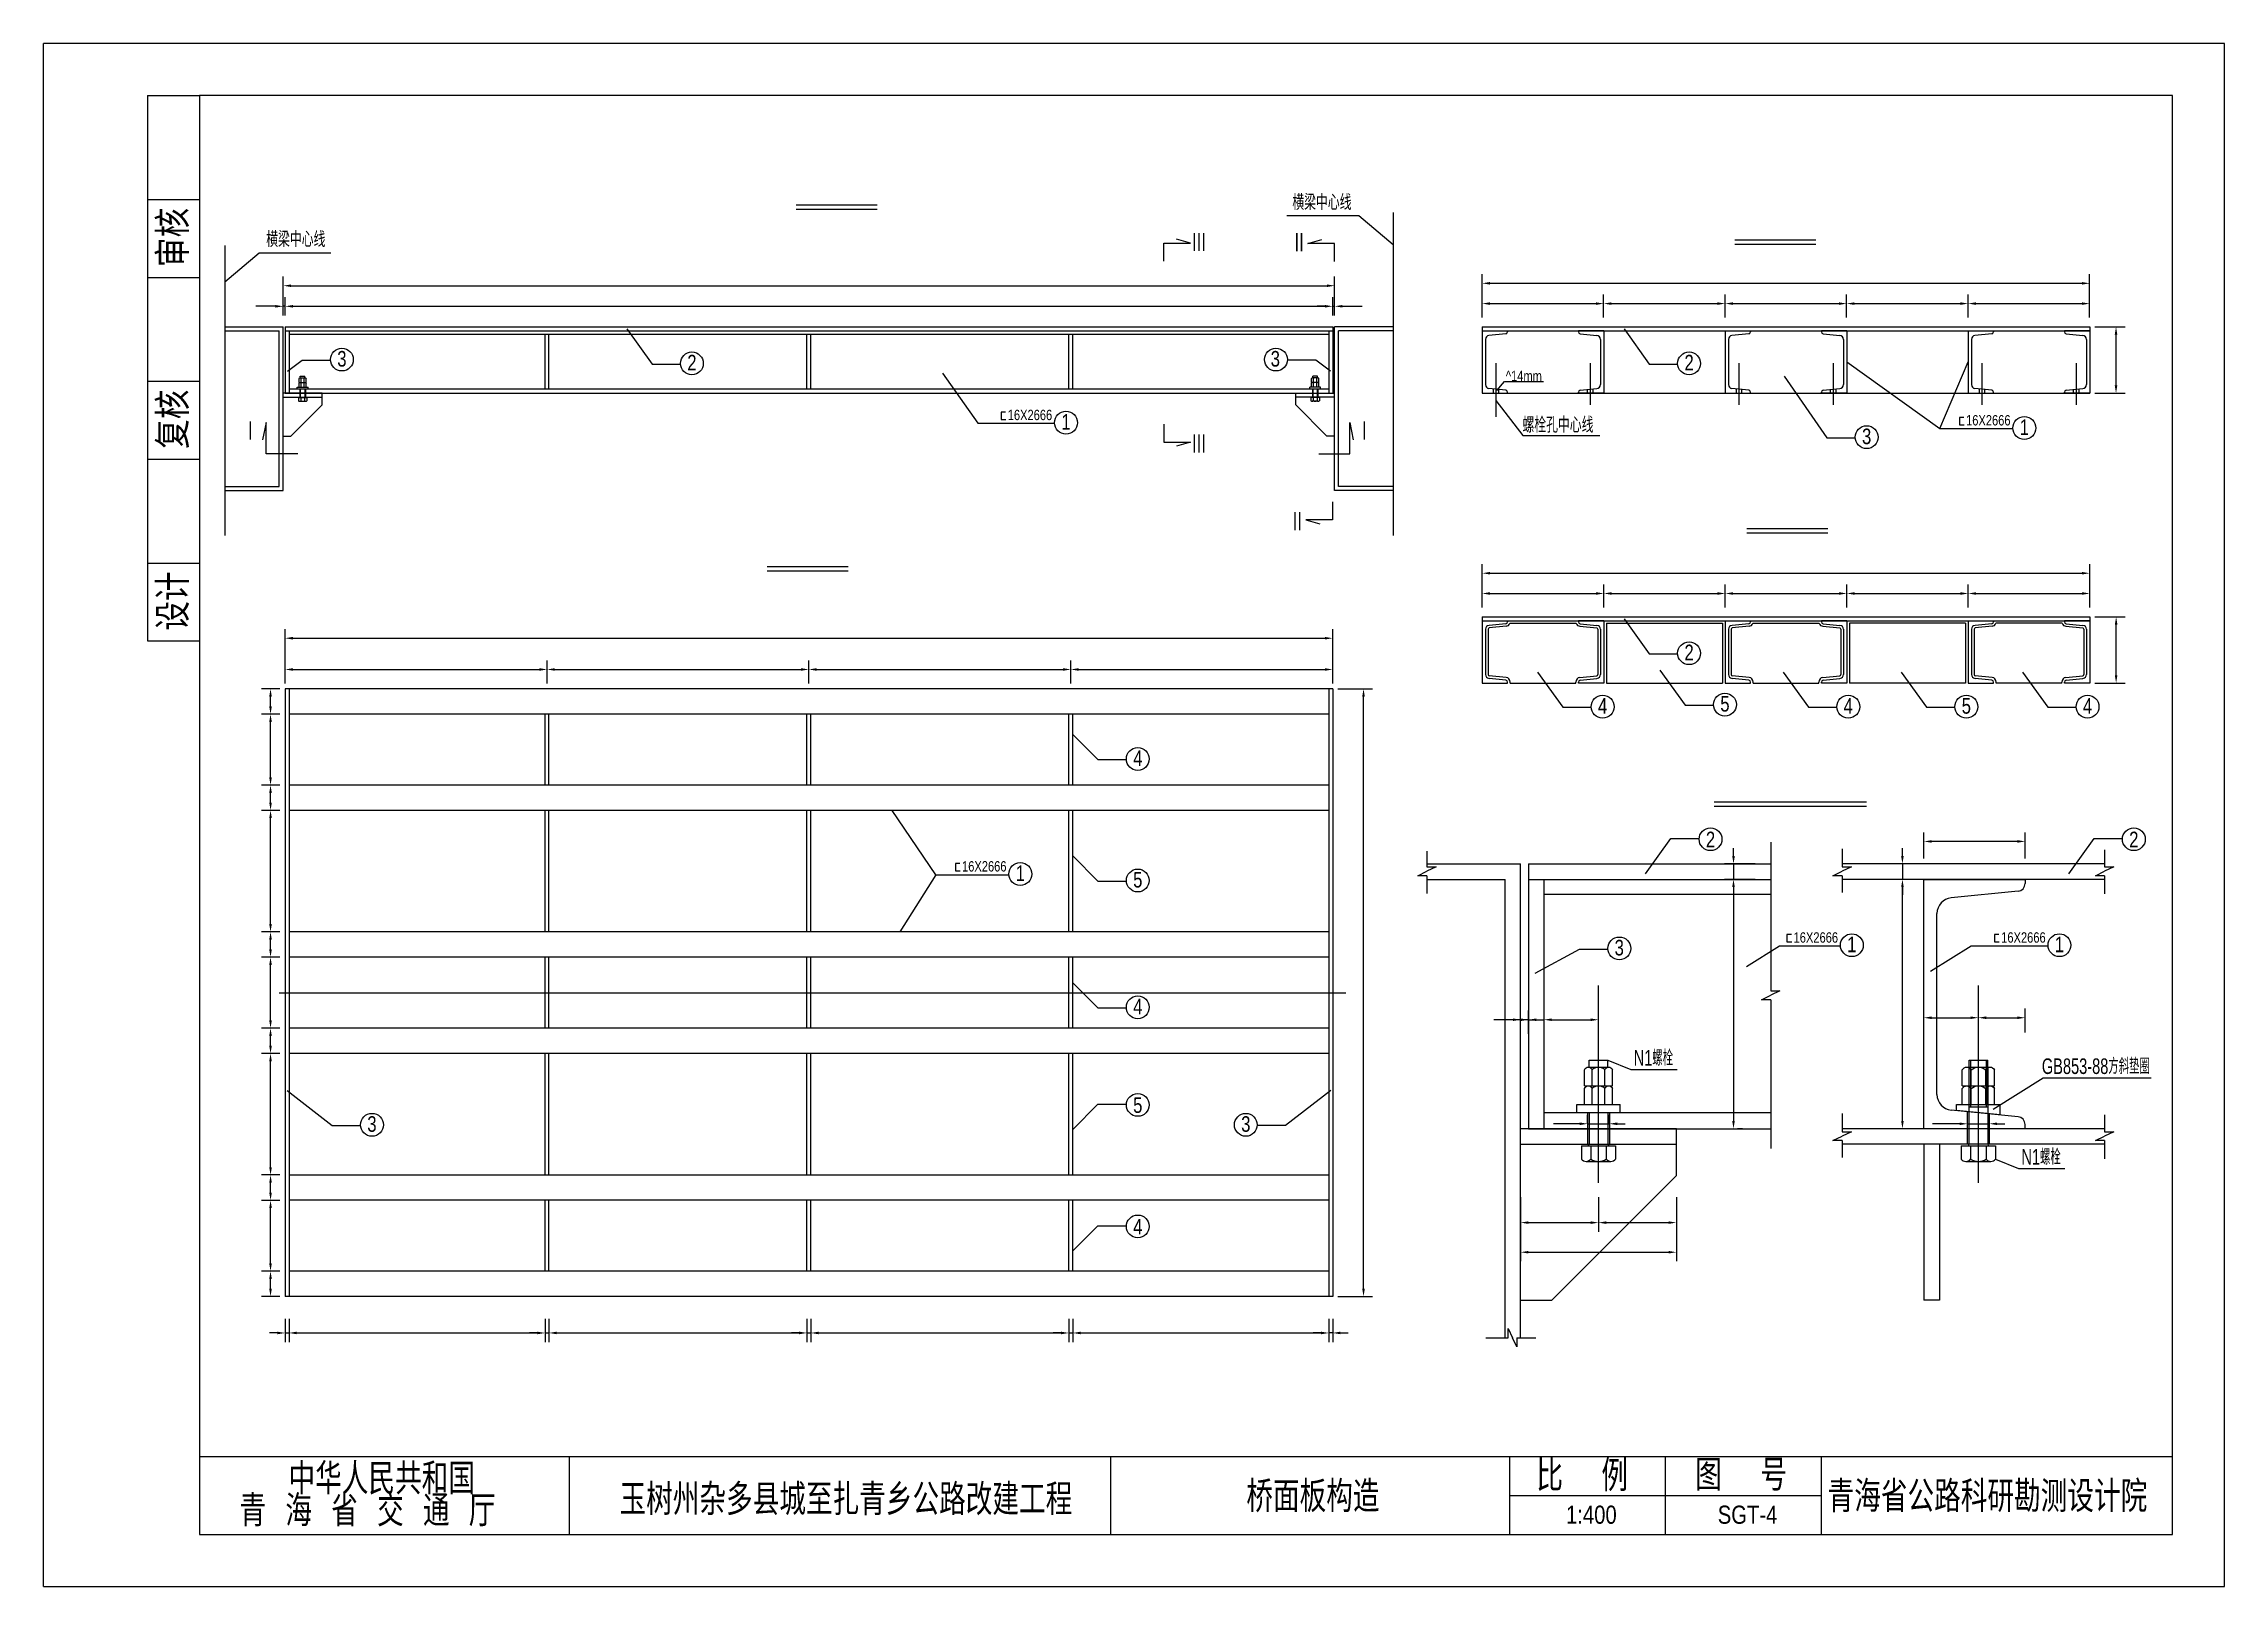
# Model space of a CAD drawing. Header units: millimetres. Extents: x 65 to 987, y -1526 to -1229.
# Drawn here: x 65.4 to 485.4, y -1526.3 to -1229.3 of the extents above; entities that cross this region are included whole.
import ezdxf
from ezdxf.enums import TextEntityAlignment as Align

# ---------------------------------------------------------------- set-up
doc = ezdxf.new("R2010")
doc.units = ezdxf.units.MM
doc.layers.add('LAYER2', color=2, linetype='Continuous')
doc.styles.add('GGX1', font='romanc.shx', dxfattribs={"bigfont": 'dk.shx'})
doc.styles.get("Standard").update_dxf_attribs({"font": 'stxt.shx', "width": 0.8, "bigfont": 'dk.shx'})
doc.dimstyles.new('ISO-25', dxfattribs={"dimtxt": 2.5, "dimasz": 2.5, "dimexe": 1.25, "dimexo": 0.625, "dimtad": 1, "dimtxsty": 'Standard', "dimcen": 2.5, "dimadec": 0, "dimazin": 0, "dimtfac": 1, "dimtmove": 0, "dimatfit": 3, "dimfxl": 0, "dimarcsym": 0})

msp = doc.modelspace()

# ---------------------------------------------------------------- texts
at = {"color": 2}
for s, height, width, p in [('横梁中心线', 3, 0.8, (305.89007, -1261.39084)), ('横梁中心线', 3, 0.8, (108.2656, -1268.51468)), ('3', 3, 0.8, (121.95541, -1291.51322)), ('2', 3, 0.8, (189.3609, -1292.25548)), ('3', 3, 0.8, (301.7222, -1291.51322)), ('2', 3, 0.8, (381.41384, -1292.25548)), ('^ 14mm', 2, 0.8, (347.01005, -1294.32843)), ('16X2666', 2, 0.8, (251.0774, -1301.83019)), ('1', 3, 0.8, (261.40582, -1303.66359)), ('螺栓孔中心线', 3, 0.8, (350.2093, -1304.24404)), ('16X2666', 2, 0.8, (435.64629, -1302.85444)), ('1', 3, 0.8, (445.97471, -1304.68784)), ('3', 3, 0.8, (415.60975, -1306.45019)), ('2', 3, 0.8, (381.41384, -1348.04677)), ('4', 3, 0.8, (364.76276, -1358.34306)), ('5', 3, 0.8, (388.31455, -1357.93734)), ('4', 3, 0.8, (412.06936, -1358.34305)), ('5', 3, 0.8, (434.80901, -1358.34305)), ('4', 3, 0.8, (458.15777, -1358.34305)), ('4', 3, 0.8, (275.23407, -1368.3963)), ('2', 3, 0.8, (385.54246, -1384.05514)), ('2', 3, 0.8, (467.06692, -1384.05514)), ('16X2666', 2, 0.8, (242.27592, -1388.72668)), ('1', 3, 0.8, (252.60434, -1390.56009)), ('5', 3, 0.8, (275.23407, -1391.7963)), ('3', 3, 0.8, (367.96088, -1404.87956)), ('16X2666', 2, 0.8, (402.42898, -1402.42223)), ('1', 3, 0.8, (412.7574, -1404.25563)), ('16X2666', 2, 0.8, (442.41227, -1402.42223)), ('1', 3, 0.8, (452.74069, -1404.25563)), ('4', 3, 0.8, (275.23407, -1416.21166)), ('N1螺栓', 3, 0.7, (371.63801, -1426.09809)), ('GB853-88方斜垫圈', 3, 0.7, (450.24664, -1427.70285)), ('3', 3, 0.8, (127.73557, -1438.83339)), ('3', 3, 0.8, (296.04114, -1438.83339)), ('N1螺栓', 3, 0.7, (446.30381, -1445.16419)), ('1:400', 3.5, 0.833333, (358.60328, -1514.29784)), ('SGT-4', 3.5, 0.833333, (387.82204, -1514.29784))]:
    msp.add_text(s, height=height, dxfattribs=dict(at, width=width)).set_placement(p)
at = {"color": 2, "style": 'GGX1'}
for s, p in [('审核', (93.39703, -1272.34463)), ('复核', (93.39703, -1307.34463)), ('设计', (93.39703, -1342.34463))]:
    msp.add_text(s, height=6, rotation=90, dxfattribs=at).set_placement(p)
at = {"color": 2, "width": 0.8}
for s, p in [('5', (275.23407, -1435.20013)), ('4', (275.23407, -1458.60013))]:
    msp.add_text(s, height=3, rotation=360, dxfattribs=at).set_placement(p)
at = {"color": 2, "style": 'GGX1', "width": 0.9}
for s, p in [('中华人民共和国', (112.55973, -1508.63959)), ('比  例', (352.88701, -1508.04463)), ('图  号', (383.48907, -1507.91639)), ('青海省公路科研勘测设计院', (408.97818, -1512.0462)), ('青 海 省 交 通 厅', (103.11784, -1514.7921))]:
    msp.add_text(s, height=6, dxfattribs=at).set_placement(p)
for s, p in [('玉树州杂多县城至扎青乡公路改建工程', (219.91323, -1509.63074)), ('桥面板构造', (309.85824, -1509.0525))]:
    msp.add_text(s, height=6, dxfattribs=at).set_placement(p, align=Align.MIDDLE_CENTER)
at = {"layer": 'LAYER2', "color": 2, "width": 0.8}
for s, p in [('Ⅲ', (286.39934, -1269.67246)), ('Ⅰ', (103.70259, -1305.97102))]:
    msp.add_text(s, height=4, dxfattribs=at).set_placement(p)
at = {"layer": 'LAYER2', "color": 2, "text_generation_flag": 2, "width": 0.8}
for s, p in [('Ⅱ', (308.74041, -1269.70089)), ('Ⅰ', (321.27435, -1305.97102))]:
    msp.add_text(s, height=4, dxfattribs=at).set_placement(p)
msp.add_text('Ⅲ', height=4, rotation=180, dxfattribs=at).set_placement((286.39934, -1304.16631))
at = {"layer": 'LAYER2', "color": 2, "width": 0.8}
msp.add_text('Ⅱ', height=4, rotation=180, dxfattribs=at).set_placement((308.36626, -1319.14331))

# ---------------------------------------------------------------- blocks, each defined once
blk = doc.blocks.new('*D3')
at = {"color": 2, "linetype": 'ByBlock'}
for p, q in [((368.69, -1400.25), (363.8, -1400.25)), ((365.55, -1446.75), (365.55, -1401.75)), ((368.69, -1448.25), (363.8, -1448.25))]:
    blk.add_line(p, q, dxfattribs=at)
for points in [[(365.3, -1401.75), (365.8, -1401.75), (365.55, -1400.25)], [(365.3, -1446.75), (365.8, -1446.75), (365.55, -1448.25)]]:
    blk.add_solid(points, dxfattribs=at)
at = {"layer": 'DEFPOINTS', "color": 0, "linetype": 'ByBlock'}
for p in [(365.55, -1400.25), (369.69, -1400.25), (369.69, -1448.25)]:
    blk.add_point(p, dxfattribs=at)
blk = doc.blocks.new('*D2')
at = {"color": 2, "linetype": 'ByBlock'}
for p, q in [((369.68, -1399.36), (369.68, -1394.34)), ((389.18, -1399.36), (389.18, -1394.34)), ((387.68, -1396.09), (371.18, -1396.09))]:
    blk.add_line(p, q, dxfattribs=at)
for points in [[(371.18, -1395.84), (371.18, -1396.34), (369.68, -1396.09)], [(387.68, -1395.84), (387.68, -1396.34), (389.18, -1396.09)]]:
    blk.add_solid(points, dxfattribs=at)
at = {"layer": 'DEFPOINTS', "color": 0, "linetype": 'ByBlock'}
for p in [(369.68, -1396.09), (369.68, -1400.36), (389.18, -1400.36)]:
    blk.add_point(p, dxfattribs=at)
blk = doc.blocks.new('*D4')
at = {"color": 2, "linetype": 'ByBlock'}
for p, q in [((110.04, -1279.91), (106.24, -1279.91)), ((111.54, -1281.7), (111.54, -1278.16)), ((111.91, -1279.91), (111.54, -1279.91)), ((111.91, -1281.7), (111.91, -1278.16)), ((113.41, -1279.91), (114.91, -1279.91))]:
    blk.add_line(p, q, dxfattribs=at)
for points in [[(110.04, -1279.66), (110.04, -1280.16), (111.54, -1279.91)], [(113.41, -1279.66), (113.41, -1280.16), (111.91, -1279.91)]]:
    blk.add_solid(points, dxfattribs=at)
at = {"layer": 'DEFPOINTS', "color": 0, "linetype": 'ByBlock'}
for p in [(111.54, -1279.91), (111.54, -1282.7), (111.91, -1282.7)]:
    blk.add_point(p, dxfattribs=at)
blk = doc.blocks.new('*D5')
at = {"color": 2, "linetype": 'ByBlock'}
for p, q in [((111.91, -1281.7), (111.91, -1278.16)), ((113.41, -1279.91), (312.16, -1279.91)), ((313.66, -1281.7), (313.66, -1278.16))]:
    blk.add_line(p, q, dxfattribs=at)
for points in [[(113.41, -1279.66), (113.41, -1280.16), (111.91, -1279.91)], [(312.16, -1279.66), (312.16, -1280.16), (313.66, -1279.91)]]:
    blk.add_solid(points, dxfattribs=at)
at = {"layer": 'DEFPOINTS', "color": 0, "linetype": 'ByBlock'}
for p in [(313.66, -1279.91), (111.91, -1282.7), (313.66, -1282.7)]:
    blk.add_point(p, dxfattribs=at)
blk = doc.blocks.new('*D6')
at = {"color": 2, "linetype": 'ByBlock'}
for p, q in [((312.16, -1279.91), (310.66, -1279.91)), ((313.66, -1281.7), (313.66, -1278.16)), ((313.66, -1279.91), (314.04, -1279.91)), ((314.04, -1281.7), (314.04, -1278.16)), ((315.54, -1279.91), (319.34, -1279.91))]:
    blk.add_line(p, q, dxfattribs=at)
for points in [[(312.16, -1279.66), (312.16, -1280.16), (313.66, -1279.91)], [(315.54, -1279.66), (315.54, -1280.16), (314.04, -1279.91)]]:
    blk.add_solid(points, dxfattribs=at)
at = {"layer": 'DEFPOINTS', "color": 0, "linetype": 'ByBlock'}
for p in [(314.04, -1279.91), (313.66, -1282.7), (314.04, -1282.7)]:
    blk.add_point(p, dxfattribs=at)
blk = doc.blocks.new('*D7')
at = {"color": 2, "linetype": 'ByBlock'}
for p, q in [((111.54, -1279.8), (111.54, -1274.2)), ((113.04, -1275.95), (312.54, -1275.95)), ((314.04, -1279.8), (314.04, -1274.2))]:
    blk.add_line(p, q, dxfattribs=at)
for points in [[(113.04, -1275.7), (113.04, -1276.2), (111.54, -1275.95)], [(312.54, -1275.7), (312.54, -1276.2), (314.04, -1275.95)]]:
    blk.add_solid(points, dxfattribs=at)
at = {"layer": 'DEFPOINTS', "color": 0, "linetype": 'ByBlock'}
for p in [(314.04, -1275.95), (111.54, -1280.8), (314.04, -1280.8)]:
    blk.add_point(p, dxfattribs=at)
blk = doc.blocks.new('*D8')
at = {"color": 2, "linetype": 'ByBlock'}
for p, q in [((314.66, -1353.97), (321.35, -1353.97)), ((319.6, -1469.47), (319.6, -1355.47)), ((314.66, -1470.97), (321.35, -1470.97))]:
    blk.add_line(p, q, dxfattribs=at)
for points in [[(319.35, -1355.47), (319.85, -1355.47), (319.6, -1353.97)], [(319.35, -1469.47), (319.85, -1469.47), (319.6, -1470.97)]]:
    blk.add_solid(points, dxfattribs=at)
at = {"layer": 'DEFPOINTS', "color": 0, "linetype": 'ByBlock'}
for p in [(313.66, -1353.97), (319.6, -1353.97), (313.66, -1470.97)]:
    blk.add_point(p, dxfattribs=at)
blk = doc.blocks.new('*D9')
at = {"color": 2, "linetype": 'ByBlock'}
for p, q in [((111.91, -1356.77), (111.91, -1352.35)), ((162.35, -1356.77), (162.35, -1352.35)), ((113.41, -1354.1), (160.85, -1354.1))]:
    blk.add_line(p, q, dxfattribs=at)
for points in [[(113.41, -1353.85), (113.41, -1354.35), (111.91, -1354.1)], [(160.85, -1353.85), (160.85, -1354.35), (162.35, -1354.1)]]:
    blk.add_solid(points, dxfattribs=at)
at = {"layer": 'DEFPOINTS', "color": 0, "linetype": 'ByBlock'}
for p in [(162.35, -1354.1), (111.91, -1357.77), (162.35, -1357.77)]:
    blk.add_point(p, dxfattribs=at)
blk = doc.blocks.new('*D10')
at = {"color": 2, "linetype": 'ByBlock'}
for p, q in [((162.35, -1356.77), (162.35, -1352.35)), ((212.79, -1356.77), (212.79, -1352.35)), ((163.85, -1354.1), (211.29, -1354.1))]:
    blk.add_line(p, q, dxfattribs=at)
for points in [[(163.85, -1353.85), (163.85, -1354.35), (162.35, -1354.1)], [(211.29, -1353.85), (211.29, -1354.35), (212.79, -1354.1)]]:
    blk.add_solid(points, dxfattribs=at)
at = {"layer": 'DEFPOINTS', "color": 0, "linetype": 'ByBlock'}
for p in [(212.79, -1354.1), (162.35, -1357.77), (212.79, -1357.77)]:
    blk.add_point(p, dxfattribs=at)
blk = doc.blocks.new('*D11')
at = {"color": 2, "linetype": 'ByBlock'}
for p, q in [((212.79, -1356.77), (212.79, -1352.35)), ((263.23, -1356.77), (263.23, -1352.35)), ((214.29, -1354.1), (261.73, -1354.1))]:
    blk.add_line(p, q, dxfattribs=at)
for points in [[(214.29, -1353.85), (214.29, -1354.35), (212.79, -1354.1)], [(261.73, -1353.85), (261.73, -1354.35), (263.23, -1354.1)]]:
    blk.add_solid(points, dxfattribs=at)
at = {"layer": 'DEFPOINTS', "color": 0, "linetype": 'ByBlock'}
for p in [(263.23, -1354.1), (212.79, -1357.77), (263.23, -1357.77)]:
    blk.add_point(p, dxfattribs=at)
blk = doc.blocks.new('*D12')
at = {"color": 2, "linetype": 'ByBlock'}
for p, q in [((263.23, -1356.77), (263.23, -1352.35)), ((313.66, -1356.77), (313.66, -1352.35)), ((264.73, -1354.1), (312.16, -1354.1))]:
    blk.add_line(p, q, dxfattribs=at)
for points in [[(264.73, -1353.85), (264.73, -1354.35), (263.23, -1354.1)], [(312.16, -1353.85), (312.16, -1354.35), (313.66, -1354.1)]]:
    blk.add_solid(points, dxfattribs=at)
at = {"layer": 'DEFPOINTS', "color": 0, "linetype": 'ByBlock'}
for p in [(313.66, -1354.1), (263.23, -1357.77), (313.66, -1357.77)]:
    blk.add_point(p, dxfattribs=at)
blk = doc.blocks.new('*D13')
at = {"color": 2, "linetype": 'ByBlock'}
for p, q in [((111.91, -1348.42), (111.91, -1339.84)), ((113.41, -1341.59), (312.16, -1341.59)), ((313.66, -1348.42), (313.66, -1339.84))]:
    blk.add_line(p, q, dxfattribs=at)
for points in [[(113.41, -1341.34), (113.41, -1341.84), (111.91, -1341.59)], [(312.16, -1341.34), (312.16, -1341.84), (313.66, -1341.59)]]:
    blk.add_solid(points, dxfattribs=at)
at = {"layer": 'DEFPOINTS', "color": 0, "linetype": 'ByBlock'}
for p in [(313.66, -1341.59), (111.91, -1349.42), (313.66, -1349.42)]:
    blk.add_point(p, dxfattribs=at)
blk = doc.blocks.new('*D14')
at = {"color": 2, "linetype": 'ByBlock'}
for p, q in [((460.45, -1283.88), (466.28, -1283.88)), ((464.53, -1295.13), (464.53, -1285.38)), ((460.45, -1296.63), (466.28, -1296.63))]:
    blk.add_line(p, q, dxfattribs=at)
for points in [[(464.28, -1285.38), (464.78, -1285.38), (464.53, -1283.88)], [(464.28, -1295.13), (464.78, -1295.13), (464.53, -1296.63)]]:
    blk.add_solid(points, dxfattribs=at)
at = {"layer": 'DEFPOINTS', "color": 0, "linetype": 'ByBlock'}
for p in [(459.45, -1283.88), (464.53, -1283.88), (459.45, -1296.63)]:
    blk.add_point(p, dxfattribs=at)
blk = doc.blocks.new('*D15')
at = {"color": 2, "linetype": 'ByBlock'}
for p, q in [((342.45, -1283.63), (342.45, -1279.2)), ((343.95, -1280.95), (364.35, -1280.95)), ((365.85, -1283.63), (365.85, -1279.2))]:
    blk.add_line(p, q, dxfattribs=at)
for points in [[(343.95, -1280.7), (343.95, -1281.2), (342.45, -1280.95)], [(364.35, -1280.7), (364.35, -1281.2), (365.85, -1280.95)]]:
    blk.add_solid(points, dxfattribs=at)
at = {"layer": 'DEFPOINTS', "color": 0, "linetype": 'ByBlock'}
for p in [(365.85, -1280.95), (342.45, -1284.63), (365.85, -1284.63)]:
    blk.add_point(p, dxfattribs=at)
blk = doc.blocks.new('*D16')
at = {"color": 2}
for p, q in [((367.35, -1279.39), (387.75, -1279.39)), ((389.25, -1282.07), (389.25, -1277.64))]:
    blk.add_line(p, q, dxfattribs=at)
for points in [[(367.35, -1279.14), (367.35, -1279.64), (365.85, -1279.39)], [(387.75, -1279.14), (387.75, -1279.64), (389.25, -1279.39)]]:
    blk.add_solid(points, dxfattribs=at)
at = {"layer": 'DEFPOINTS', "color": 0}
for p in [(389.25, -1279.39), (365.85, -1283.07), (389.25, -1283.07)]:
    blk.add_point(p, dxfattribs=at)
blk = doc.blocks.new('*D17')
at = {"color": 2}
for p, q in [((390.75, -1279.39), (411.15, -1279.39)), ((412.65, -1282.07), (412.65, -1277.64))]:
    blk.add_line(p, q, dxfattribs=at)
for points in [[(390.75, -1279.14), (390.75, -1279.64), (389.25, -1279.39)], [(411.15, -1279.14), (411.15, -1279.64), (412.65, -1279.39)]]:
    blk.add_solid(points, dxfattribs=at)
at = {"layer": 'DEFPOINTS', "color": 0}
for p in [(412.65, -1279.39), (389.25, -1283.07), (412.65, -1283.07)]:
    blk.add_point(p, dxfattribs=at)
blk = doc.blocks.new('*D18')
at = {"color": 2}
for p, q in [((414.15, -1279.39), (434.55, -1279.39)), ((436.05, -1282.07), (436.05, -1277.64))]:
    blk.add_line(p, q, dxfattribs=at)
for points in [[(414.15, -1279.14), (414.15, -1279.64), (412.65, -1279.39)], [(434.55, -1279.14), (434.55, -1279.64), (436.05, -1279.39)]]:
    blk.add_solid(points, dxfattribs=at)
at = {"layer": 'DEFPOINTS', "color": 0}
for p in [(436.05, -1279.39), (412.65, -1283.07), (436.05, -1283.07)]:
    blk.add_point(p, dxfattribs=at)
blk = doc.blocks.new('*D19')
at = {"color": 2}
for p, q in [((437.55, -1279.39), (457.95, -1279.39)), ((459.45, -1282.07), (459.45, -1277.64))]:
    blk.add_line(p, q, dxfattribs=at)
for points in [[(437.55, -1279.14), (437.55, -1279.64), (436.05, -1279.39)], [(457.95, -1279.14), (457.95, -1279.64), (459.45, -1279.39)]]:
    blk.add_solid(points, dxfattribs=at)
at = {"layer": 'DEFPOINTS', "color": 0}
for p in [(459.45, -1279.39), (436.05, -1283.07), (459.45, -1283.07)]:
    blk.add_point(p, dxfattribs=at)
blk = doc.blocks.new('*D20')
at = {"color": 2, "linetype": 'ByBlock'}
for p, q in [((342.45, -1278.86), (342.45, -1273.74)), ((343.95, -1275.49), (457.95, -1275.49)), ((459.45, -1278.86), (459.45, -1273.74))]:
    blk.add_line(p, q, dxfattribs=at)
for points in [[(343.95, -1275.24), (343.95, -1275.74), (342.45, -1275.49)], [(457.95, -1275.24), (457.95, -1275.74), (459.45, -1275.49)]]:
    blk.add_solid(points, dxfattribs=at)
at = {"layer": 'DEFPOINTS', "color": 0, "linetype": 'ByBlock'}
for p in [(459.45, -1275.49), (342.45, -1279.86), (459.45, -1279.86)]:
    blk.add_point(p, dxfattribs=at)
blk = doc.blocks.new('*D21')
at = {"color": 2}
for p, q in [((110.41, -1477.56), (108.91, -1477.56)), ((111.91, -1474.81), (111.91, -1479.31)), ((111.91, -1477.56), (112.66, -1477.56)), ((112.66, -1474.81), (112.66, -1479.31)), ((114.16, -1477.56), (115.66, -1477.56))]:
    blk.add_line(p, q, dxfattribs=at)
for points in [[(110.41, -1477.31), (110.41, -1477.81), (111.91, -1477.56)], [(114.16, -1477.31), (114.16, -1477.81), (112.66, -1477.56)]]:
    blk.add_solid(points, dxfattribs=at)
at = {"layer": 'DEFPOINTS', "color": 0}
for p in [(111.91, -1473.81), (112.66, -1473.81), (112.66, -1477.56)]:
    blk.add_point(p, dxfattribs=at)
blk = doc.blocks.new('*D22')
at = {"color": 2}
for p, q in [((114.16, -1477.56), (160.48, -1477.56)), ((161.98, -1474.81), (161.98, -1479.31))]:
    blk.add_line(p, q, dxfattribs=at)
for points in [[(114.16, -1477.31), (114.16, -1477.81), (112.66, -1477.56)], [(160.48, -1477.31), (160.48, -1477.81), (161.98, -1477.56)]]:
    blk.add_solid(points, dxfattribs=at)
at = {"layer": 'DEFPOINTS', "color": 0}
for p in [(112.66, -1473.81), (161.98, -1473.81), (161.98, -1477.56)]:
    blk.add_point(p, dxfattribs=at)
blk = doc.blocks.new('*D23')
at = {"color": 2}
for p, q in [((160.48, -1477.56), (158.98, -1477.56)), ((161.98, -1474.81), (161.98, -1479.31)), ((161.98, -1477.56), (162.73, -1477.56)), ((162.73, -1474.81), (162.73, -1479.31)), ((164.23, -1477.56), (165.73, -1477.56))]:
    blk.add_line(p, q, dxfattribs=at)
for points in [[(160.48, -1477.31), (160.48, -1477.81), (161.98, -1477.56)], [(164.23, -1477.31), (164.23, -1477.81), (162.73, -1477.56)]]:
    blk.add_solid(points, dxfattribs=at)
at = {"layer": 'DEFPOINTS', "color": 0}
for p in [(161.98, -1473.81), (162.73, -1473.81), (162.73, -1477.56)]:
    blk.add_point(p, dxfattribs=at)
blk = doc.blocks.new('*D24')
at = {"color": 2}
for p, q in [((164.23, -1477.56), (210.91, -1477.56)), ((212.41, -1474.81), (212.41, -1479.31))]:
    blk.add_line(p, q, dxfattribs=at)
for points in [[(164.23, -1477.31), (164.23, -1477.81), (162.73, -1477.56)], [(210.91, -1477.31), (210.91, -1477.81), (212.41, -1477.56)]]:
    blk.add_solid(points, dxfattribs=at)
at = {"layer": 'DEFPOINTS', "color": 0}
for p in [(162.73, -1473.81), (212.41, -1473.81), (212.41, -1477.56)]:
    blk.add_point(p, dxfattribs=at)
blk = doc.blocks.new('*D25')
at = {"color": 2}
for p, q in [((214.66, -1477.56), (261.35, -1477.56)), ((262.85, -1474.81), (262.85, -1479.31))]:
    blk.add_line(p, q, dxfattribs=at)
for points in [[(214.66, -1477.31), (214.66, -1477.81), (213.16, -1477.56)], [(261.35, -1477.31), (261.35, -1477.81), (262.85, -1477.56)]]:
    blk.add_solid(points, dxfattribs=at)
at = {"layer": 'DEFPOINTS', "color": 0}
for p in [(213.16, -1473.81), (262.85, -1473.81), (262.85, -1477.56)]:
    blk.add_point(p, dxfattribs=at)
blk = doc.blocks.new('*D26')
at = {"color": 2}
for p, q in [((265.1, -1477.56), (311.41, -1477.56)), ((312.91, -1474.81), (312.91, -1479.31))]:
    blk.add_line(p, q, dxfattribs=at)
for points in [[(265.1, -1477.31), (265.1, -1477.81), (263.6, -1477.56)], [(311.41, -1477.31), (311.41, -1477.81), (312.91, -1477.56)]]:
    blk.add_solid(points, dxfattribs=at)
at = {"layer": 'DEFPOINTS', "color": 0}
for p in [(263.6, -1473.81), (312.91, -1473.81), (312.91, -1477.56)]:
    blk.add_point(p, dxfattribs=at)
blk = doc.blocks.new('*D27')
at = {"color": 2}
for p, q in [((311.41, -1477.56), (309.91, -1477.56)), ((312.91, -1474.81), (312.91, -1479.31)), ((313.66, -1477.56), (312.91, -1477.56)), ((313.66, -1474.81), (313.66, -1479.31)), ((315.16, -1477.56), (316.66, -1477.56))]:
    blk.add_line(p, q, dxfattribs=at)
for points in [[(311.41, -1477.31), (311.41, -1477.81), (312.91, -1477.56)], [(315.16, -1477.31), (315.16, -1477.81), (313.66, -1477.56)]]:
    blk.add_solid(points, dxfattribs=at)
at = {"layer": 'DEFPOINTS', "color": 0}
for p in [(312.91, -1473.81), (313.66, -1473.81), (312.91, -1477.56)]:
    blk.add_point(p, dxfattribs=at)
blk = doc.blocks.new('*D28')
at = {"color": 2}
for p, q in [((210.91, -1477.56), (209.41, -1477.56)), ((212.41, -1474.81), (212.41, -1479.31)), ((212.41, -1477.56), (213.16, -1477.56)), ((213.16, -1474.81), (213.16, -1479.31)), ((214.66, -1477.56), (216.16, -1477.56))]:
    blk.add_line(p, q, dxfattribs=at)
for points in [[(210.91, -1477.31), (210.91, -1477.81), (212.41, -1477.56)], [(214.66, -1477.31), (214.66, -1477.81), (213.16, -1477.56)]]:
    blk.add_solid(points, dxfattribs=at)
at = {"layer": 'DEFPOINTS', "color": 0}
for p in [(212.41, -1473.81), (213.16, -1473.81), (213.16, -1477.56)]:
    blk.add_point(p, dxfattribs=at)
blk = doc.blocks.new('*D29')
at = {"color": 2}
for p, q in [((261.35, -1477.56), (259.85, -1477.56)), ((262.85, -1474.81), (262.85, -1479.31)), ((262.85, -1477.56), (263.6, -1477.56)), ((263.6, -1474.81), (263.6, -1479.31)), ((265.1, -1477.56), (266.6, -1477.56))]:
    blk.add_line(p, q, dxfattribs=at)
for points in [[(261.35, -1477.31), (261.35, -1477.81), (262.85, -1477.56)], [(265.1, -1477.31), (265.1, -1477.81), (263.6, -1477.56)]]:
    blk.add_solid(points, dxfattribs=at)
at = {"layer": 'DEFPOINTS', "color": 0}
for p in [(262.85, -1473.81), (263.6, -1473.81), (263.6, -1477.56)]:
    blk.add_point(p, dxfattribs=at)
blk = doc.blocks.new('*D42')
at = {"color": 2, "linetype": 'ByBlock'}
for p, q in [((342.45, -1340.42), (342.45, -1335.99)), ((343.95, -1337.74), (364.35, -1337.74)), ((365.85, -1340.42), (365.85, -1335.99))]:
    blk.add_line(p, q, dxfattribs=at)
for points in [[(343.95, -1337.49), (343.95, -1337.99), (342.45, -1337.74)], [(364.35, -1337.49), (364.35, -1337.99), (365.85, -1337.74)]]:
    blk.add_solid(points, dxfattribs=at)
at = {"layer": 'DEFPOINTS', "color": 0, "linetype": 'ByBlock'}
for p in [(365.85, -1337.74), (342.45, -1341.42), (365.85, -1341.42)]:
    blk.add_point(p, dxfattribs=at)
blk = doc.blocks.new('*D41')
at = {"color": 2, "linetype": 'ByBlock'}
for p, q in [((342.45, -1337.21), (342.45, -1332.09)), ((343.95, -1333.84), (457.95, -1333.84)), ((459.45, -1337.21), (459.45, -1332.09))]:
    blk.add_line(p, q, dxfattribs=at)
for points in [[(343.95, -1333.59), (343.95, -1334.09), (342.45, -1333.84)], [(457.95, -1333.59), (457.95, -1334.09), (459.45, -1333.84)]]:
    blk.add_solid(points, dxfattribs=at)
at = {"layer": 'DEFPOINTS', "color": 0, "linetype": 'ByBlock'}
for p in [(459.45, -1333.84), (342.45, -1338.21), (459.45, -1338.21)]:
    blk.add_point(p, dxfattribs=at)
blk = doc.blocks.new('*D43')
at = {"color": 2}
for p, q in [((414.17, -1335.2), (434.57, -1335.2)), ((436.07, -1337.88), (436.07, -1333.45))]:
    blk.add_line(p, q, dxfattribs=at)
for points in [[(414.17, -1334.95), (414.17, -1335.45), (412.67, -1335.2)], [(434.57, -1334.95), (434.57, -1335.45), (436.07, -1335.2)]]:
    blk.add_solid(points, dxfattribs=at)
at = {"layer": 'DEFPOINTS', "color": 0}
for p in [(436.07, -1335.2), (412.67, -1338.88), (436.07, -1338.88)]:
    blk.add_point(p, dxfattribs=at)
blk = doc.blocks.new('*D44')
at = {"color": 2}
for p, q in [((390.77, -1335.2), (411.17, -1335.2)), ((412.67, -1337.88), (412.67, -1333.45))]:
    blk.add_line(p, q, dxfattribs=at)
for points in [[(390.77, -1334.95), (390.77, -1335.45), (389.27, -1335.2)], [(411.17, -1334.95), (411.17, -1335.45), (412.67, -1335.2)]]:
    blk.add_solid(points, dxfattribs=at)
at = {"layer": 'DEFPOINTS', "color": 0}
for p in [(412.67, -1335.2), (389.27, -1338.88), (412.67, -1338.88)]:
    blk.add_point(p, dxfattribs=at)
blk = doc.blocks.new('*D45')
at = {"color": 2}
for p, q in [((367.37, -1335.2), (387.77, -1335.2)), ((389.27, -1337.88), (389.27, -1333.45))]:
    blk.add_line(p, q, dxfattribs=at)
for points in [[(367.37, -1334.95), (367.37, -1335.45), (365.87, -1335.2)], [(387.77, -1334.95), (387.77, -1335.45), (389.27, -1335.2)]]:
    blk.add_solid(points, dxfattribs=at)
at = {"layer": 'DEFPOINTS', "color": 0}
for p in [(389.27, -1335.2), (365.87, -1338.88), (389.27, -1338.88)]:
    blk.add_point(p, dxfattribs=at)
blk = doc.blocks.new('*D46')
at = {"color": 2}
for p, q in [((437.57, -1335.2), (457.97, -1335.2)), ((459.47, -1337.88), (459.47, -1333.45))]:
    blk.add_line(p, q, dxfattribs=at)
for points in [[(437.57, -1334.95), (437.57, -1335.45), (436.07, -1335.2)], [(457.97, -1334.95), (457.97, -1335.45), (459.47, -1335.2)]]:
    blk.add_solid(points, dxfattribs=at)
at = {"layer": 'DEFPOINTS', "color": 0}
for p in [(459.47, -1335.2), (436.07, -1338.88), (459.47, -1338.88)]:
    blk.add_point(p, dxfattribs=at)
blk = doc.blocks.new('*D47')
at = {"color": 2, "linetype": 'ByBlock'}
for p, q in [((460.45, -1342.23), (466.28, -1342.23)), ((464.53, -1353.48), (464.53, -1343.73)), ((460.45, -1354.98), (466.28, -1354.98))]:
    blk.add_line(p, q, dxfattribs=at)
for points in [[(464.28, -1343.73), (464.78, -1343.73), (464.53, -1342.23)], [(464.28, -1353.48), (464.78, -1353.48), (464.53, -1354.98)]]:
    blk.add_solid(points, dxfattribs=at)
at = {"layer": 'DEFPOINTS', "color": 0, "linetype": 'ByBlock'}
for p in [(459.45, -1342.23), (464.53, -1342.23), (459.45, -1354.98)]:
    blk.add_point(p, dxfattribs=at)
blk = doc.blocks.new('*D48')
at = {"color": 2, "linetype": 'ByBlock'}
for p, q in [((362.27, -1419.94), (362.27, -1416.66)), ((363.77, -1418.41), (371.27, -1418.41)), ((372.77, -1419.94), (372.77, -1416.66))]:
    blk.add_line(p, q, dxfattribs=at)
for points in [[(363.77, -1418.16), (363.77, -1418.66), (362.27, -1418.41)], [(371.27, -1418.16), (371.27, -1418.66), (372.77, -1418.41)]]:
    blk.add_solid(points, dxfattribs=at)
at = {"layer": 'DEFPOINTS', "color": 0, "linetype": 'ByBlock'}
for p in [(372.77, -1418.41), (362.27, -1420.94), (372.77, -1420.94)]:
    blk.add_point(p, dxfattribs=at)
blk = doc.blocks.new('*D49')
at = {"color": 2, "linetype": 'ByBlock'}
for p, q in [((372.77, -1421.73), (372.77, -1416.66)), ((374.27, -1418.41), (380.27, -1418.41)), ((381.77, -1421.27), (381.77, -1416.66))]:
    blk.add_line(p, q, dxfattribs=at)
for points in [[(374.27, -1418.16), (374.27, -1418.66), (372.77, -1418.41)], [(380.27, -1418.16), (380.27, -1418.66), (381.77, -1418.41)]]:
    blk.add_solid(points, dxfattribs=at)
at = {"layer": 'DEFPOINTS', "color": 0, "linetype": 'ByBlock'}
for p in [(381.77, -1418.41), (372.77, -1422.73), (381.77, -1422.27)]:
    blk.add_point(p, dxfattribs=at)
blk = doc.blocks.new('*D50')
at = {"color": 2}
for p, q in [((435.92, -1437.23), (435.92, -1435.54)), ((440.12, -1437.23), (440.12, -1435.54)), ((434.42, -1437.29), (432.92, -1437.29)), ((435.92, -1437.29), (440.12, -1437.29)), ((441.62, -1437.29), (443.12, -1437.29))]:
    blk.add_line(p, q, dxfattribs=at)
for points in [[(434.42, -1437.04), (434.42, -1437.54), (435.92, -1437.29)], [(441.62, -1437.04), (441.62, -1437.54), (440.12, -1437.29)]]:
    blk.add_solid(points, dxfattribs=at)
at = {"layer": 'DEFPOINTS', "color": 0}
for p in [(435.92, -1438.23), (440.12, -1437.29), (440.12, -1438.23)]:
    blk.add_point(p, dxfattribs=at)
blk = doc.blocks.new('*D51')
at = {"color": 2}
for p, q in [((110.91, -1465.68), (107.35, -1465.68)), ((109.1, -1469.05), (109.1, -1467.18)), ((110.91, -1470.55), (107.35, -1470.55))]:
    blk.add_line(p, q, dxfattribs=at)
for points in [[(108.85, -1467.18), (109.35, -1467.18), (109.1, -1465.68)], [(108.85, -1469.05), (109.35, -1469.05), (109.1, -1470.55)]]:
    blk.add_solid(points, dxfattribs=at)
at = {"layer": 'DEFPOINTS', "color": 0}
for p in [(109.1, -1465.68), (111.91, -1465.68), (111.91, -1470.55)]:
    blk.add_point(p, dxfattribs=at)
blk = doc.blocks.new('*D52')
at = {"color": 2}
for p, q in [((110.91, -1452.03), (107.35, -1452.03)), ((109.1, -1464.18), (109.1, -1453.53))]:
    blk.add_line(p, q, dxfattribs=at)
for points in [[(108.85, -1453.53), (109.35, -1453.53), (109.1, -1452.03)], [(108.85, -1464.18), (109.35, -1464.18), (109.1, -1465.68)]]:
    blk.add_solid(points, dxfattribs=at)
at = {"layer": 'DEFPOINTS', "color": 0}
for p in [(109.1, -1452.03), (111.91, -1452.03), (111.91, -1465.68)]:
    blk.add_point(p, dxfattribs=at)
blk = doc.blocks.new('*D53')
at = {"color": 2}
for p, q in [((110.91, -1447.15), (107.35, -1447.15)), ((109.1, -1450.53), (109.1, -1448.65))]:
    blk.add_line(p, q, dxfattribs=at)
for points in [[(108.85, -1448.65), (109.35, -1448.65), (109.1, -1447.15)], [(108.85, -1450.53), (109.35, -1450.53), (109.1, -1452.03)]]:
    blk.add_solid(points, dxfattribs=at)
at = {"layer": 'DEFPOINTS', "color": 0}
for p in [(109.1, -1447.15), (111.91, -1447.15), (111.91, -1452.03)]:
    blk.add_point(p, dxfattribs=at)
blk = doc.blocks.new('*D54')
at = {"color": 2}
for p, q in [((110.91, -1423.75), (107.35, -1423.75)), ((109.1, -1445.65), (109.1, -1425.25))]:
    blk.add_line(p, q, dxfattribs=at)
for points in [[(108.85, -1425.25), (109.35, -1425.25), (109.1, -1423.75)], [(108.85, -1445.65), (109.35, -1445.65), (109.1, -1447.15)]]:
    blk.add_solid(points, dxfattribs=at)
at = {"layer": 'DEFPOINTS', "color": 0}
for p in [(109.1, -1423.75), (111.91, -1423.75), (111.91, -1447.15)]:
    blk.add_point(p, dxfattribs=at)
blk = doc.blocks.new('*D55')
at = {"color": 2}
for p, q in [((110.91, -1418.88), (107.35, -1418.88)), ((109.1, -1422.25), (109.1, -1420.38))]:
    blk.add_line(p, q, dxfattribs=at)
for points in [[(108.85, -1420.38), (109.35, -1420.38), (109.1, -1418.88)], [(108.85, -1422.25), (109.35, -1422.25), (109.1, -1423.75)]]:
    blk.add_solid(points, dxfattribs=at)
at = {"layer": 'DEFPOINTS', "color": 0}
for p in [(109.1, -1418.88), (111.91, -1418.88), (111.91, -1423.75)]:
    blk.add_point(p, dxfattribs=at)
blk = doc.blocks.new('*D56')
at = {"color": 2}
for p, q in [((110.91, -1405.23), (107.35, -1405.23)), ((109.1, -1417.38), (109.1, -1406.73))]:
    blk.add_line(p, q, dxfattribs=at)
for points in [[(108.85, -1406.73), (109.35, -1406.73), (109.1, -1405.23)], [(108.85, -1417.38), (109.35, -1417.38), (109.1, -1418.88)]]:
    blk.add_solid(points, dxfattribs=at)
at = {"layer": 'DEFPOINTS', "color": 0}
for p in [(109.1, -1405.23), (111.91, -1405.23), (111.91, -1418.88)]:
    blk.add_point(p, dxfattribs=at)
blk = doc.blocks.new('*D57')
at = {"color": 2}
for p, q in [((110.91, -1400.35), (107.35, -1400.35)), ((109.1, -1403.73), (109.1, -1401.85))]:
    blk.add_line(p, q, dxfattribs=at)
for points in [[(108.85, -1401.85), (109.35, -1401.85), (109.1, -1400.35)], [(108.85, -1403.73), (109.35, -1403.73), (109.1, -1405.23)]]:
    blk.add_solid(points, dxfattribs=at)
at = {"layer": 'DEFPOINTS', "color": 0}
for p in [(109.1, -1400.35), (111.91, -1400.35), (111.91, -1405.23)]:
    blk.add_point(p, dxfattribs=at)
blk = doc.blocks.new('*D58')
at = {"color": 2}
for p, q in [((110.91, -1376.95), (107.35, -1376.95)), ((109.1, -1398.85), (109.1, -1378.45))]:
    blk.add_line(p, q, dxfattribs=at)
for points in [[(108.85, -1378.45), (109.35, -1378.45), (109.1, -1376.95)], [(108.85, -1398.85), (109.35, -1398.85), (109.1, -1400.35)]]:
    blk.add_solid(points, dxfattribs=at)
at = {"layer": 'DEFPOINTS', "color": 0}
for p in [(109.1, -1376.95), (111.91, -1376.95), (111.91, -1400.35)]:
    blk.add_point(p, dxfattribs=at)
blk = doc.blocks.new('*D59')
at = {"color": 2}
for p, q in [((110.91, -1372.08), (107.35, -1372.08)), ((109.1, -1375.45), (109.1, -1373.58))]:
    blk.add_line(p, q, dxfattribs=at)
for points in [[(108.85, -1373.58), (109.35, -1373.58), (109.1, -1372.08)], [(108.85, -1375.45), (109.35, -1375.45), (109.1, -1376.95)]]:
    blk.add_solid(points, dxfattribs=at)
at = {"layer": 'DEFPOINTS', "color": 0}
for p in [(109.1, -1372.08), (111.91, -1372.08), (111.91, -1376.95)]:
    blk.add_point(p, dxfattribs=at)
blk = doc.blocks.new('*D60')
at = {"color": 2}
for p, q in [((110.91, -1358.43), (107.35, -1358.43)), ((109.1, -1370.58), (109.1, -1359.93))]:
    blk.add_line(p, q, dxfattribs=at)
for points in [[(108.85, -1359.93), (109.35, -1359.93), (109.1, -1358.43)], [(108.85, -1370.58), (109.35, -1370.58), (109.1, -1372.08)]]:
    blk.add_solid(points, dxfattribs=at)
at = {"layer": 'DEFPOINTS', "color": 0}
for p in [(109.1, -1358.43), (111.91, -1358.43), (111.91, -1372.08)]:
    blk.add_point(p, dxfattribs=at)
blk = doc.blocks.new('*D61')
at = {"color": 2}
for p, q in [((110.91, -1353.55), (107.35, -1353.55)), ((109.1, -1356.93), (109.1, -1355.05))]:
    blk.add_line(p, q, dxfattribs=at)
for points in [[(108.85, -1355.05), (109.35, -1355.05), (109.1, -1353.55)], [(108.85, -1356.93), (109.35, -1356.93), (109.1, -1358.43)]]:
    blk.add_solid(points, dxfattribs=at)
at = {"layer": 'DEFPOINTS', "color": 0}
for p in [(109.1, -1353.55), (111.91, -1353.55), (111.91, -1358.43)]:
    blk.add_point(p, dxfattribs=at)
blk = doc.blocks.new('A$C334D11CF')
at = {"color": 2}
for p, q in [((0, 1.49), (0, 0)), ((0.89, 1.49), (0, 1.49)), ((0, 0), (0.96, 0))]:
    blk.add_line(p, q, dxfattribs=at)
blk = doc.blocks.new('*D63')
at = {"color": 2, "linetype": 'ByBlock'}
for p, q in [((349.86, -1446.23), (349.86, -1452.85)), ((364.86, -1446.23), (364.86, -1452.85)), ((351.36, -1451.1), (363.36, -1451.1))]:
    blk.add_line(p, q, dxfattribs=at)
for points in [[(351.36, -1450.85), (351.36, -1451.35), (349.86, -1451.1)], [(363.36, -1450.85), (363.36, -1451.35), (364.86, -1451.1)]]:
    blk.add_solid(points, dxfattribs=at)
at = {"layer": 'DEFPOINTS', "color": 0, "linetype": 'ByBlock'}
for p in [(349.86, -1445.23), (364.86, -1445.23), (364.86, -1451.1)]:
    blk.add_point(p, dxfattribs=at)
blk = doc.blocks.new('*D64')
at = {"color": 2, "linetype": 'ByBlock'}
for p, q in [((364.86, -1446.23), (364.86, -1452.85)), ((379.86, -1446.23), (379.86, -1452.85)), ((366.36, -1451.1), (378.36, -1451.1))]:
    blk.add_line(p, q, dxfattribs=at)
for points in [[(366.36, -1450.85), (366.36, -1451.35), (364.86, -1451.1)], [(378.36, -1450.85), (378.36, -1451.35), (379.86, -1451.1)]]:
    blk.add_solid(points, dxfattribs=at)
at = {"layer": 'DEFPOINTS', "color": 0, "linetype": 'ByBlock'}
for p in [(364.86, -1445.23), (379.86, -1445.23), (379.86, -1451.1)]:
    blk.add_point(p, dxfattribs=at)
blk = doc.blocks.new('*D65')
at = {"color": 2, "linetype": 'ByBlock'}
for p, q in [((349.86, -1452.1), (349.86, -1458.55)), ((379.86, -1452.1), (379.86, -1458.55)), ((351.36, -1456.8), (378.36, -1456.8))]:
    blk.add_line(p, q, dxfattribs=at)
for points in [[(351.36, -1456.55), (351.36, -1457.05), (349.86, -1456.8)], [(378.36, -1456.55), (378.36, -1457.05), (379.86, -1456.8)]]:
    blk.add_solid(points, dxfattribs=at)
at = {"layer": 'DEFPOINTS', "color": 0, "linetype": 'ByBlock'}
for p in [(349.86, -1451.1), (379.86, -1451.1), (379.86, -1456.8)]:
    blk.add_point(p, dxfattribs=at)
blk = doc.blocks.new('*D66')
at = {"color": 2}
for p, q in [((348.36, -1417.26), (346.86, -1417.26)), ((349.86, -1420), (349.86, -1415.51)), ((351.36, -1417.26), (349.86, -1417.26)), ((351.36, -1420), (351.36, -1415.51)), ((352.86, -1417.26), (354.36, -1417.26))]:
    blk.add_line(p, q, dxfattribs=at)
for points in [[(348.36, -1417.01), (348.36, -1417.51), (349.86, -1417.26)], [(352.86, -1417.01), (352.86, -1417.51), (351.36, -1417.26)]]:
    blk.add_solid(points, dxfattribs=at)
at = {"layer": 'DEFPOINTS', "color": 0}
for p in [(349.86, -1417.26), (349.86, -1421), (351.36, -1421)]:
    blk.add_point(p, dxfattribs=at)
blk = doc.blocks.new('*D67')
at = {"color": 2}
for p, q in [((349.86, -1417.26), (348.36, -1417.26)), ((351.36, -1420), (351.36, -1415.51)), ((351.36, -1417.26), (354.36, -1417.26)), ((354.36, -1420), (354.36, -1415.51)), ((355.86, -1417.26), (357.36, -1417.26))]:
    blk.add_line(p, q, dxfattribs=at)
for points in [[(349.86, -1417.01), (349.86, -1417.51), (351.36, -1417.26)], [(355.86, -1417.01), (355.86, -1417.51), (354.36, -1417.26)]]:
    blk.add_solid(points, dxfattribs=at)
at = {"layer": 'DEFPOINTS', "color": 0}
for p in [(354.36, -1417.26), (351.36, -1421), (354.36, -1421)]:
    blk.add_point(p, dxfattribs=at)
blk = doc.blocks.new('*D68')
at = {"color": 2}
for p, q in [((355.86, -1417.26), (363.36, -1417.26)), ((364.86, -1420), (364.86, -1415.51))]:
    blk.add_line(p, q, dxfattribs=at)
for points in [[(355.86, -1417.01), (355.86, -1417.51), (354.36, -1417.26)], [(363.36, -1417.01), (363.36, -1417.51), (364.86, -1417.26)]]:
    blk.add_solid(points, dxfattribs=at)
at = {"layer": 'DEFPOINTS', "color": 0}
for p in [(364.86, -1417.26), (354.36, -1421), (364.86, -1421)]:
    blk.add_point(p, dxfattribs=at)
blk = doc.blocks.new('*D69')
at = {"color": 2}
for p, q in [((362.76, -1437.23), (362.76, -1435.54)), ((366.96, -1437.23), (366.96, -1435.54)), ((361.26, -1437.29), (359.76, -1437.29)), ((362.76, -1437.29), (366.96, -1437.29)), ((368.46, -1437.29), (369.96, -1437.29))]:
    blk.add_line(p, q, dxfattribs=at)
for points in [[(361.26, -1437.04), (361.26, -1437.54), (362.76, -1437.29)], [(368.46, -1437.04), (368.46, -1437.54), (366.96, -1437.29)]]:
    blk.add_solid(points, dxfattribs=at)
at = {"layer": 'DEFPOINTS', "color": 0}
for p in [(362.76, -1438.23), (366.96, -1437.29), (366.96, -1438.23)]:
    blk.add_point(p, dxfattribs=at)
blk = doc.blocks.new('*D77')
at = {"color": 2}
for p, q in [((390.86, -1385.73), (390.86, -1384.23)), ((395.05, -1387.23), (389.11, -1387.23)), ((390.86, -1387.23), (390.86, -1390.23)), ((395.05, -1390.23), (389.11, -1390.23)), ((390.86, -1391.73), (390.86, -1393.23))]:
    blk.add_line(p, q, dxfattribs=at)
for points in [[(390.61, -1385.73), (391.11, -1385.73), (390.86, -1387.23)], [(390.61, -1391.73), (391.11, -1391.73), (390.86, -1390.23)]]:
    blk.add_solid(points, dxfattribs=at)
at = {"layer": 'DEFPOINTS', "color": 0}
for p in [(396.05, -1387.23), (390.86, -1390.23), (396.05, -1390.23)]:
    blk.add_point(p, dxfattribs=at)
blk = doc.blocks.new('*D78')
at = {"color": 2}
for p, q in [((390.86, -1391.73), (390.86, -1436.73)), ((391.61, -1438.23), (392.61, -1438.23))]:
    blk.add_line(p, q, dxfattribs=at)
for points in [[(390.61, -1391.73), (391.11, -1391.73), (390.86, -1390.23)], [(390.61, -1436.73), (391.11, -1436.73), (390.86, -1438.23)]]:
    blk.add_solid(points, dxfattribs=at)
at = {"layer": 'DEFPOINTS', "color": 0}
for p in [(396.05, -1390.23), (390.61, -1438.23), (390.86, -1438.23)]:
    blk.add_point(p, dxfattribs=at)
blk = doc.blocks.new('*D79')
at = {"color": 2}
for p, q in [((423.39, -1385.73), (423.39, -1384.23)), ((427.58, -1387.23), (421.64, -1387.23)), ((423.39, -1387.23), (423.39, -1390.23)), ((427.58, -1390.23), (421.64, -1390.23)), ((423.39, -1391.73), (423.39, -1393.23))]:
    blk.add_line(p, q, dxfattribs=at)
for points in [[(423.14, -1385.73), (423.64, -1385.73), (423.39, -1387.23)], [(423.14, -1391.73), (423.64, -1391.73), (423.39, -1390.23)]]:
    blk.add_solid(points, dxfattribs=at)
at = {"layer": 'DEFPOINTS', "color": 0}
for p in [(428.58, -1387.23), (423.39, -1390.23), (428.58, -1390.23)]:
    blk.add_point(p, dxfattribs=at)

# ---------------------------------------------------------------- dimensions: what is measured, and where the dimension line sits
at = {"color": 7}
for base, p1, p2, override, picture, middle in [((314.03755, -1275.94831), (111.53755, -1280.79833), (314.03755, -1280.79833), {"dimtxt": 2, "dimasz": 1.5, "dimexe": 1.75, "dimexo": 1, "dimgap": 0.75, "dimlfac": 13.333333, "dimclrd": 2, "dimclre": 2, "dimclrt": 2}, '*D7', (212.78755, -1274.19831)), ((459.45298, -1275.49289), (342.45298, -1279.85908), (459.45298, -1279.85908), {"dimtxt": 2, "dimasz": 1.5, "dimexe": 1.75, "dimexo": 1, "dimgap": 0.75, "dimlfac": 13.333333, "dimclrd": 2, "dimclre": 2, "dimclrt": 2}, '*D20', (400.95298, -1273.74289)), ((111.53755, -1279.91022), (111.91255, -1282.70031), (111.53755, -1282.70031), {"dimtxt": 2, "dimasz": 1.5, "dimexe": 1.75, "dimexo": 1, "dimgap": 0.75, "dimlfac": 13.333333, "dimclrd": 2, "dimclre": 2, "dimclrt": 2}, '*D4', (107.38755, -1278.16022)), ((313.66255, -1279.91022), (111.91255, -1282.70031), (313.66255, -1282.70031), {"dimtxt": 2, "dimasz": 1.5, "dimexe": 1.75, "dimexo": 1, "dimgap": 0.75, "dimlfac": 13.333333, "dimclrd": 2, "dimclre": 2, "dimclrt": 2}, '*D5', (212.78755, -1278.16022)), ((314.03755, -1279.91022), (313.66255, -1282.70031), (314.03755, -1282.70031), {"dimtxt": 2, "dimasz": 1.5, "dimexe": 1.75, "dimexo": 1, "dimgap": 0.75, "dimlfac": 13.333333, "dimclrd": 2, "dimclre": 2, "dimclrt": 2}, '*D6', (318.18755, -1278.16022)), ((389.25298, -1279.39427), (365.85298, -1283.0739), (389.25298, -1283.0739), {"dimtxt": 2, "dimasz": 1.5, "dimexe": 1.75, "dimexo": 1, "dimgap": 0.75, "dimlfac": 13.333333, "dimse1": 1, "dimclrd": 2, "dimclre": 2, "dimclrt": 2, "dimtmove": 1}, '*D16', (377.55298, -1277.64427)), ((412.65298, -1279.39427), (389.25298, -1283.0739), (412.65298, -1283.0739), {"dimtxt": 2, "dimasz": 1.5, "dimexe": 1.75, "dimexo": 1, "dimgap": 0.75, "dimlfac": 13.333333, "dimse1": 1, "dimclrd": 2, "dimclre": 2, "dimclrt": 2, "dimtmove": 1}, '*D17', (400.95298, -1277.64427)), ((436.05298, -1279.39427), (412.65298, -1283.0739), (436.05298, -1283.0739), {"dimtxt": 2, "dimasz": 1.5, "dimexe": 1.75, "dimexo": 1, "dimgap": 0.75, "dimlfac": 13.333333, "dimse1": 1, "dimclrd": 2, "dimclre": 2, "dimclrt": 2, "dimtmove": 1}, '*D18', (424.35298, -1277.64427)), ((459.45298, -1279.39427), (436.05298, -1283.0739), (459.45298, -1283.0739), {"dimtxt": 2, "dimasz": 1.5, "dimexe": 1.75, "dimexo": 1, "dimgap": 0.75, "dimlfac": 13.333333, "dimse1": 1, "dimclrd": 2, "dimclre": 2, "dimclrt": 2, "dimtmove": 1}, '*D19', (447.75298, -1277.64427)), ((389.26976, -1335.20107), (365.86976, -1338.8807), (389.26976, -1338.8807), {"dimtxt": 2, "dimasz": 1.5, "dimexe": 1.75, "dimexo": 1, "dimgap": 0.75, "dimlfac": 13.333333, "dimse1": 1, "dimclrd": 2, "dimclre": 2, "dimclrt": 2, "dimtmove": 1}, '*D45', (377.56976, -1333.45107)), ((412.66976, -1335.20107), (389.26976, -1338.8807), (412.66976, -1338.8807), {"dimtxt": 2, "dimasz": 1.5, "dimexe": 1.75, "dimexo": 1, "dimgap": 0.75, "dimlfac": 13.333333, "dimse1": 1, "dimclrd": 2, "dimclre": 2, "dimclrt": 2, "dimtmove": 1}, '*D44', (400.96976, -1333.45107)), ((436.06976, -1335.20107), (412.66976, -1338.8807), (436.06976, -1338.8807), {"dimtxt": 2, "dimasz": 1.5, "dimexe": 1.75, "dimexo": 1, "dimgap": 0.75, "dimlfac": 13.333333, "dimse1": 1, "dimclrd": 2, "dimclre": 2, "dimclrt": 2, "dimtmove": 1}, '*D43', (424.36976, -1333.45107)), ((459.46976, -1335.20107), (436.06976, -1338.8807), (459.46976, -1338.8807), {"dimtxt": 2, "dimasz": 1.5, "dimexe": 1.75, "dimexo": 1, "dimgap": 0.75, "dimlfac": 13.333333, "dimse1": 1, "dimclrd": 2, "dimclre": 2, "dimclrt": 2, "dimtmove": 1}, '*D46', (447.76976, -1333.45107)), ((161.97505, -1477.55692), (112.66255, -1473.80938), (161.97505, -1473.80938), {"dimtxt": 2, "dimasz": 1.5, "dimexe": 1.75, "dimexo": 1, "dimgap": 0.75, "dimlfac": 13.333333, "dimse1": 1, "dimclrd": 2, "dimclre": 2, "dimclrt": 2, "dimtmove": 1}, '*D22', (137.3188, -1475.7712)), ((212.41255, -1477.55692), (162.72505, -1473.80938), (212.41255, -1473.80938), {"dimtxt": 2, "dimasz": 1.5, "dimexe": 1.75, "dimexo": 1, "dimgap": 0.75, "dimlfac": 13.333333, "dimse1": 1, "dimclrd": 2, "dimclre": 2, "dimclrt": 2, "dimtmove": 1}, '*D24', (187.5688, -1475.7712)), ((262.85005, -1477.55692), (213.16255, -1473.80938), (262.85005, -1473.80938), {"dimtxt": 2, "dimasz": 1.5, "dimexe": 1.75, "dimexo": 1, "dimgap": 0.75, "dimlfac": 13.333333, "dimse1": 1, "dimclrd": 2, "dimclre": 2, "dimclrt": 2, "dimtmove": 1}, '*D25', (238.0063, -1475.7712)), ((312.91255, -1477.55692), (263.60005, -1473.80938), (312.91255, -1473.80938), {"dimtxt": 2, "dimasz": 1.5, "dimexe": 1.75, "dimexo": 1, "dimgap": 0.75, "dimlfac": 13.333333, "dimse1": 1, "dimclrd": 2, "dimclre": 2, "dimclrt": 2, "dimtmove": 1}, '*D26', (288.2563, -1475.7712))]:
    dim = msp.add_linear_dim(base=base, p1=p1, p2=p2, dimstyle='ISO-25', override=override, dxfattribs=at)
    dim.commit()
    dim.dimension.update_dxf_attribs({"geometry": picture, "text_midpoint": middle})
for base, p1, p2, picture, middle, set_off in [((365.85298, -1279.39427), (342.45298, -1283.0739), (365.85298, -1283.0739), '*D15', (354.15298, -1277.64427), (0, 1.56056)), ((459.46976, -1331.29969), (342.46976, -1335.66589), (459.46976, -1335.66589), '*D41', (400.96976, -1329.54969), (0.01678, 2.5418)), ((365.86976, -1335.20107), (342.46976, -1338.8807), (365.86976, -1338.8807), '*D42', (354.16976, -1333.45107), (0.01678, 2.5418))]:
    dim = msp.add_linear_dim(base=base, p1=p1, p2=p2, dimstyle='ISO-25', override={"dimtxt": 2, "dimasz": 1.5, "dimexe": 1.75, "dimexo": 1, "dimgap": 0.75, "dimlfac": 13.333333, "dimclrd": 2, "dimclre": 2, "dimclrt": 2}, dxfattribs=at)
    dim.commit()
    dim.dimension.update_dxf_attribs({"geometry": picture, "text_midpoint": middle, "insert": set_off})
for base, p1, p2, override, picture, middle in [((464.53457, -1283.88446), (459.45298, -1296.63446), (459.45298, -1283.88446), {"dimtxt": 2, "dimasz": 1.5, "dimexe": 1.75, "dimexo": 1, "dimgap": 0.75, "dimlfac": 13.333333, "dimclrd": 2, "dimclre": 2, "dimclrt": 2}, '*D14', (462.78457, -1290.25946)), ((109.10221, -1353.55179), (111.91255, -1358.42679), (111.91255, -1353.55179), {"dimtxt": 2, "dimasz": 1.5, "dimexe": 1.75, "dimexo": 1, "dimgap": 0.75, "dimlfac": 13.333333, "dimse1": 1, "dimclrd": 2, "dimclre": 2, "dimclrt": 2, "dimtmove": 2}, '*D61', (107.35221, -1355.98929)), ((109.10221, -1358.42679), (111.91255, -1372.07679), (111.91255, -1358.42679), {"dimtxt": 2, "dimasz": 1.5, "dimexe": 1.75, "dimexo": 1, "dimgap": 0.75, "dimlfac": 13.333333, "dimse1": 1, "dimclrd": 2, "dimclre": 2, "dimclrt": 2, "dimtmove": 2}, '*D60', (107.35221, -1365.25179)), ((109.10221, -1372.07679), (111.91255, -1376.95179), (111.91255, -1372.07679), {"dimtxt": 2, "dimasz": 1.5, "dimexe": 1.75, "dimexo": 1, "dimgap": 0.75, "dimlfac": 13.333333, "dimse1": 1, "dimclrd": 2, "dimclre": 2, "dimclrt": 2, "dimtmove": 2}, '*D59', (107.35221, -1374.51429)), ((109.10221, -1376.95179), (111.91255, -1400.35179), (111.91255, -1376.95179), {"dimtxt": 2, "dimasz": 1.5, "dimexe": 1.75, "dimexo": 1, "dimgap": 0.75, "dimlfac": 13.333333, "dimse1": 1, "dimclrd": 2, "dimclre": 2, "dimclrt": 2, "dimtmove": 2}, '*D58', (107.35221, -1388.65179)), ((109.10221, -1400.35179), (111.91255, -1405.22679), (111.91255, -1400.35179), {"dimtxt": 2, "dimasz": 1.5, "dimexe": 1.75, "dimexo": 1, "dimgap": 0.75, "dimlfac": 13.333333, "dimse1": 1, "dimclrd": 2, "dimclre": 2, "dimclrt": 2, "dimtmove": 2}, '*D57', (107.35221, -1402.78929)), ((109.10221, -1405.22679), (111.91255, -1418.87679), (111.91255, -1405.22679), {"dimtxt": 2, "dimasz": 1.5, "dimexe": 1.75, "dimexo": 1, "dimgap": 0.75, "dimlfac": 13.333333, "dimse1": 1, "dimclrd": 2, "dimclre": 2, "dimclrt": 2, "dimtmove": 2}, '*D56', (107.35221, -1412.05179)), ((109.10221, -1418.87679), (111.91255, -1423.75179), (111.91255, -1418.87679), {"dimtxt": 2, "dimasz": 1.5, "dimexe": 1.75, "dimexo": 1, "dimgap": 0.75, "dimlfac": 13.333333, "dimse1": 1, "dimclrd": 2, "dimclre": 2, "dimclrt": 2, "dimtmove": 2}, '*D55', (107.35221, -1421.31429)), ((109.10221, -1423.75179), (111.91255, -1447.15179), (111.91255, -1423.75179), {"dimtxt": 2, "dimasz": 1.5, "dimexe": 1.75, "dimexo": 1, "dimgap": 0.75, "dimlfac": 13.333333, "dimse1": 1, "dimclrd": 2, "dimclre": 2, "dimclrt": 2, "dimtmove": 2}, '*D54', (107.35221, -1435.45179)), ((109.10221, -1447.15179), (111.91255, -1452.02679), (111.91255, -1447.15179), {"dimtxt": 2, "dimasz": 1.5, "dimexe": 1.75, "dimexo": 1, "dimgap": 0.75, "dimlfac": 13.333333, "dimse1": 1, "dimclrd": 2, "dimclre": 2, "dimclrt": 2, "dimtmove": 2}, '*D53', (107.35221, -1449.58929)), ((109.10221, -1452.02679), (111.91255, -1465.67679), (111.91255, -1452.02679), {"dimtxt": 2, "dimasz": 1.5, "dimexe": 1.75, "dimexo": 1, "dimgap": 0.75, "dimlfac": 13.333333, "dimse1": 1, "dimclrd": 2, "dimclre": 2, "dimclrt": 2, "dimtmove": 2}, '*D52', (107.35221, -1458.85179)), ((109.10221, -1465.67679), (111.91255, -1470.55179), (111.91255, -1465.67679), {"dimtxt": 2, "dimasz": 1.5, "dimexe": 1.75, "dimexo": 1, "dimgap": 0.75, "dimlfac": 13.333333, "dimclrd": 2, "dimclre": 2, "dimclrt": 2, "dimtmove": 2}, '*D51', (107.35221, -1468.11429))]:
    dim = msp.add_linear_dim(base=base, p1=p1, p2=p2, angle=90, dimstyle='ISO-25', override=override, dxfattribs=at)
    dim.commit()
    dim.dimension.update_dxf_attribs({"geometry": picture, "text_midpoint": middle})
for base, p1, p2, angle, picture, middle, set_off in [((464.55136, -1339.69126), (459.46976, -1352.44126), (459.46976, -1339.69126), 90, '*D47', (462.80136, -1346.06626), (0.01678, 2.5418)), ((313.66255, -1343.8145), (111.91255, -1351.63793), (313.66255, -1351.63793), 180, '*D13', (212.78755, -1342.0645), (0, -2.22236)), ((162.35005, -1349.82981), (111.91255, -1353.50354), (162.35005, -1353.50354), 180, '*D9', (137.1313, -1348.07981), (0, 4.27132)), ((212.78755, -1349.82981), (162.35005, -1353.50354), (212.78755, -1353.50354), 180, '*D10', (187.5688, -1348.07981), (0, 4.27132)), ((263.22505, -1349.82981), (212.78755, -1353.50354), (263.22505, -1353.50354), 180, '*D11', (238.0063, -1348.07981), (0, 4.27132)), ((313.66255, -1349.82981), (263.22505, -1353.50354), (313.66255, -1353.50354), 180, '*D12', (288.4438, -1348.07981), (0, 4.27132)), ((319.59937, -1353.55179), (313.66255, -1470.55179), (313.66255, -1353.55179), 90, '*D8', (317.84937, -1412.05179), (0, 0.4219))]:
    dim = msp.add_linear_dim(base=base, p1=p1, p2=p2, angle=angle, dimstyle='ISO-25', override={"dimtxt": 2, "dimasz": 1.5, "dimexe": 1.75, "dimexo": 1, "dimgap": 0.75, "dimlfac": 13.333333, "dimclrd": 2, "dimclre": 2, "dimclrt": 2}, dxfattribs=at)
    dim.commit()
    dim.dimension.update_dxf_attribs({"geometry": picture, "text_midpoint": middle, "insert": set_off})
at = {"color": 2}
for base, p1, p2, text, picture, middle, set_off in [((427.5234, -1382.93403), (447.0234, -1387.20665), (427.5234, -1387.20665), '65', '*D2', (437.2734, -1381.18403), (57.84235, 13.15564)), ((438.0234, -1416.87272), (427.5234, -1419.40075), (438.0234, -1419.40075), '35', '*D48', (432.7734, -1415.12272), (65.2492, 1.53483)), ((447.0234, -1416.87272), (438.0234, -1421.19737), (447.0234, -1420.73124), '30', '*D49', (442.5234, -1415.12272), (65.2492, 1.53483)), ((364.85794, -1456.32136), (349.85794, -1450.44567), (364.85794, -1450.44567), '50', '*D63', (357.35794, -1454.57136), (0, -5.21728)), ((379.85794, -1456.32136), (364.85794, -1450.44567), (379.85794, -1450.44567), '50', '*D64', (372.35794, -1454.57136), (0, -5.21728)), ((379.85794, -1462.01991), (349.85794, -1456.32136), (379.85794, -1456.32136), '100', '*D65', (364.85794, -1460.26991), (0, -5.21728))]:
    dim = msp.add_linear_dim(base=base, p1=p1, p2=p2, text=text, dimstyle='ISO-25', override={"dimtxt": 2, "dimasz": 1.5, "dimexe": 1.75, "dimexo": 1, "dimgap": 0.75, "dimlfac": 13.333333, "dimclrd": 2, "dimclre": 2, "dimclrt": 2}, dxfattribs=at)
    dim.commit()
    dim.dimension.update_dxf_attribs({"geometry": picture, "text_midpoint": middle, "insert": set_off})
for base, p1, p2, text, override, picture, middle in [((390.85667, -1390.23285), (396.04684, -1387.23285), (396.04684, -1390.23285), '10', {"dimtxt": 2, "dimasz": 1.5, "dimexe": 1.75, "dimexo": 1, "dimgap": 0.75, "dimlfac": 13.333333, "dimclrd": 2, "dimclre": 2, "dimclrt": 2, "dimtmove": 2}, '*D77', (386.98167, -1388.73285)), ((423.38991, -1390.23285), (428.58008, -1387.23285), (428.58008, -1390.23285), '10', {"dimtxt": 2, "dimasz": 1.5, "dimexe": 1.75, "dimexo": 1, "dimgap": 0.75, "dimlfac": 13.333333, "dimclrd": 2, "dimclre": 2, "dimclrt": 2, "dimtmove": 2}, '*D79', (419.51491, -1388.73285)), ((390.85667, -1438.23285), (396.04684, -1390.23285), (390.60879, -1438.23285), '160', {"dimtxt": 2, "dimasz": 1.5, "dimexe": 1.75, "dimexo": 1, "dimgap": 0.75, "dimlfac": 13.333333, "dimse1": 1, "dimclrd": 2, "dimclre": 2, "dimclrt": 2, "dimtmove": 2}, '*D78', (389.10667, -1414.23285))]:
    dim = msp.add_linear_dim(base=base, p1=p1, p2=p2, angle=90, text=text, dimstyle='ISO-25', override=override, dxfattribs=at)
    dim.commit()
    dim.dimension.update_dxf_attribs({"geometry": picture, "text_midpoint": middle})
dim = msp.add_linear_dim(base=(423.38991, -1390.23285), p1=(427.53261, -1438.23285), p2=(427.53261, -1390.23285), angle=90, text='160', dimstyle='ISO-25', override={"dimtxt": 2, "dimasz": 1.5, "dimexe": 1.75, "dimexo": 1, "dimgap": 0.75, "dimlfac": 13.333333, "dimclrd": 2, "dimclre": 2, "dimclrt": 2}, dxfattribs=at)
dim.commit()
dim.dimension.update_dxf_attribs({"geometry": '*D3', "text_midpoint": (421.63991, -1414.23285), "insert": (57.84235, 10.01766)})
for base, p2, text, picture, middle in [((354.35794, -1417.25874), (354.35794, -1421.00192), '10', '*D67', (352.85794, -1415.33073)), ((349.85794, -1417.25874), (349.85794, -1421.00192), '5', '*D66', (350.60794, -1415.49001))]:
    dim = msp.add_linear_dim(base=base, p1=(351.35794, -1421.00192), p2=p2, text=text, dimstyle='ISO-25', override={"dimtxt": 2, "dimasz": 1.5, "dimexe": 1.75, "dimexo": 1, "dimgap": 0.75, "dimlfac": 13.333333, "dimclrd": 2, "dimclre": 2, "dimclrt": 2, "dimtmove": 2}, dxfattribs=at)
    dim.commit()
    dim.dimension.update_dxf_attribs({"geometry": picture, "text_midpoint": middle, "dimtype": 160})
dim = msp.add_linear_dim(base=(364.85817, -1417.25874), p1=(354.35794, -1421.00192), p2=(364.85817, -1421.00192), text='35', dimstyle='ISO-25', override={"dimtxt": 2, "dimasz": 1.5, "dimexe": 1.75, "dimexo": 1, "dimgap": 0.75, "dimlfac": 13.333333, "dimse1": 1, "dimclrd": 2, "dimclre": 2, "dimclrt": 2, "dimtmove": 2}, dxfattribs=at)
dim.commit()
dim.dimension.update_dxf_attribs({"geometry": '*D68', "text_midpoint": (359.60806, -1415.50874)})
at = {"color": 7}
for base, p1, p2, picture, middle in [((366.95794, -1437.28877), (362.75794, -1438.23285), (366.95794, -1438.23285), '*D69', (358.64239, -1435.96809)), ((440.1234, -1437.28877), (435.9234, -1438.23285), (440.1234, -1438.23285), '*D50', (431.80785, -1435.96809))]:
    dim = msp.add_linear_dim(base=base, p1=p1, p2=p2, text='^ 14', dimstyle='ISO-25', override={"dimtxt": 2, "dimasz": 1.5, "dimexe": 1.75, "dimexo": 1, "dimgap": 0.75, "dimlfac": 13.333333, "dimclrd": 2, "dimclre": 2, "dimclrt": 2, "dimtmove": 2}, dxfattribs=at)
    dim.commit()
    dim.dimension.update_dxf_attribs({"geometry": picture, "text_midpoint": middle, "dimtype": 160})
for base, p1, p2, picture, middle in [((112.66255, -1477.55692), (111.91255, -1473.80938), (112.66255, -1473.80938), '*D21', (109.90493, -1475.80692)), ((162.72505, -1477.55692), (161.97505, -1473.80938), (162.72505, -1473.80938), '*D23', (162.35005, -1473.36231)), ((213.16255, -1477.55692), (212.41255, -1473.80938), (213.16255, -1473.80938), '*D28', (212.78755, -1473.36231)), ((263.60005, -1477.55692), (262.85005, -1473.80938), (263.60005, -1473.80938), '*D29', (263.22505, -1473.36231)), ((312.91255, -1477.55692), (313.66255, -1473.80938), (312.91255, -1473.80938), '*D27', (315.67016, -1475.80692))]:
    dim = msp.add_linear_dim(base=base, p1=p1, p2=p2, dimstyle='ISO-25', override={"dimtxt": 2, "dimasz": 1.5, "dimexe": 1.75, "dimexo": 1, "dimgap": 0.75, "dimlfac": 13.333333, "dimclrd": 2, "dimclre": 2, "dimclrt": 2, "dimtmove": 2}, dxfattribs=at)
    dim.commit()
    dim.dimension.update_dxf_attribs({"geometry": picture, "text_midpoint": middle, "dimtype": 160})

# ---------------------------------------------------------------- linework, layer by layer
at = {"color": 2, "linetype": 'Continuous'}
for p, q in [((485.39703, -1526.34463), (485.39703, -1229.34463)), ((95.39703, -1239.34463), (95.39703, -1239.34463)), ((114.83755, -1293.66787), (114.83755, -1293.33144)), ((114.83755, -1293.33144), (115.73755, -1293.33144)), ((115.73755, -1293.66787), (115.73755, -1293.33144)), ((309.83755, -1293.66787), (309.83755, -1293.33144)), ((310.73755, -1293.33144), (309.83755, -1293.33144)), ((310.73755, -1293.66787), (310.73755, -1293.33144)), ((114.23755, -1295.87165), (114.23755, -1295.46787)), ((114.46255, -1297.45656), (114.46255, -1298.09406)), ((114.46255, -1297.45656), (116.11255, -1297.45656)), ((114.61255, -1294.56787), (114.61255, -1293.80287)), ((114.61255, -1294.56787), (115.96255, -1294.56787)), ((114.61255, -1295.46787), (114.61255, -1294.70287)), ((114.61255, -1295.46787), (115.96255, -1295.46787)), ((114.79664, -1293.66787), (115.77845, -1293.66787)), ((114.79664, -1294.56787), (115.77845, -1294.56787)), ((114.83755, -1295.87165), (114.83755, -1297.38156)), ((114.91255, -1297.45656), (114.91255, -1298.09406)), ((114.98073, -1294.56787), (114.98073, -1293.80287)), ((114.98073, -1295.46787), (114.98073, -1294.70287)), ((115.59436, -1294.56787), (115.59436, -1293.80287)), ((115.59436, -1295.46787), (115.59436, -1294.70287)), ((115.66255, -1297.45656), (115.66255, -1298.09406)), ((115.73755, -1295.87165), (115.73755, -1297.38156)), ((115.81255, -1297.45656), (116.11255, -1297.45656)), ((115.96255, -1294.56787), (115.96255, -1293.80269)), ((115.96255, -1295.46787), (115.96255, -1294.70269)), ((116.11263, -1297.45644), (116.11263, -1298.09409)), ((116.33755, -1295.87165), (116.33755, -1295.46787)), ((309.23755, -1295.87165), (309.23755, -1295.46787)), ((309.46246, -1297.45644), (309.46246, -1298.09409)), ((311.11255, -1297.45656), (309.46255, -1297.45656)), ((309.76255, -1297.45656), (309.46255, -1297.45656)), ((309.61255, -1294.56787), (309.61255, -1293.80269)), ((310.96255, -1294.56787), (309.61255, -1294.56787)), ((309.61255, -1295.46787), (309.61255, -1294.70269)), ((310.96255, -1295.46787), (309.61255, -1295.46787)), ((310.77845, -1293.66787), (309.79664, -1293.66787)), ((310.77845, -1294.56787), (309.79664, -1294.56787)), ((309.83755, -1295.87165), (309.83755, -1297.38156)), ((309.91255, -1297.45656), (309.91255, -1298.09406)), ((309.98073, -1294.56787), (309.98073, -1293.80287)), ((309.98073, -1295.46787), (309.98073, -1294.70287)), ((310.59436, -1294.56787), (310.59436, -1293.80287)), ((310.59436, -1295.46787), (310.59436, -1294.70287)), ((310.66255, -1297.45656), (310.66255, -1298.09406)), ((310.73755, -1297.38156), (310.73755, -1295.87165)), ((310.96255, -1294.56787), (310.96255, -1293.80287)), ((310.96255, -1295.46787), (310.96255, -1294.70287)), ((311.11255, -1297.45656), (311.11255, -1298.09406)), ((311.33755, -1295.87165), (311.33755, -1295.46787)), ((114.68755, -1298.20656), (115.88762, -1298.20656)), ((310.88755, -1298.20656), (309.68747, -1298.20656)), ((362.15794, -1429.96651), (362.15794, -1426.90651)), ((362.89431, -1426.36651), (366.82158, -1426.36651)), ((363.05794, -1425.02079), (366.65794, -1425.02079)), ((363.05794, -1426.36651), (363.05794, -1425.02079)), ((363.63067, -1429.96651), (363.63067, -1426.90651)), ((366.08522, -1429.96651), (366.08522, -1426.90651)), ((366.65794, -1426.36651), (366.65794, -1425.02079)), ((367.55794, -1429.96651), (367.55794, -1426.90579)), ((434.90571, -1429.982), (434.90571, -1426.92201)), ((435.75599, -1426.38201), (440.29081, -1426.38201)), ((436.2234, -1425.03629), (439.8234, -1425.03629)), ((436.2234, -1441.23675), (436.2234, -1425.03629)), ((436.60627, -1429.982), (436.60627, -1426.92201)), ((439.44053, -1429.982), (439.44053, -1426.92201)), ((439.8234, -1433.582), (439.8234, -1425.03629)), ((439.8234, -1426.53629), (439.8234, -1441.23675)), ((441.14109, -1429.982), (441.14109, -1426.92129)), ((362.15794, -1429.96651), (367.55794, -1429.96651)), ((362.15794, -1433.56651), (362.15794, -1430.50651)), ((362.89431, -1429.96651), (366.82158, -1429.96651)), ((363.63067, -1433.56651), (363.63067, -1430.50651)), ((366.08522, -1433.56651), (366.08522, -1430.50651)), ((367.55794, -1433.56651), (367.55794, -1430.50579)), ((434.90571, -1429.982), (441.14109, -1429.982)), ((434.90571, -1433.582), (434.90571, -1430.522)), ((435.75599, -1429.982), (440.29081, -1429.982)), ((436.2234, -1433.582), (436.2234, -1430.522)), ((436.60627, -1433.582), (436.60627, -1430.522)), ((439.44053, -1433.582), (439.44053, -1430.522)), ((441.14109, -1433.582), (441.14109, -1430.52128)), ((360.65794, -1435.18161), (360.65794, -1433.56651)), ((362.15794, -1433.56651), (367.55794, -1433.56651)), ((363.05794, -1435.18161), (363.05794, -1441.22125)), ((366.65794, -1435.18161), (366.65794, -1441.22125)), ((369.05794, -1435.18161), (369.05794, -1433.56651)), ((433.8234, -1434.66734), (433.8234, -1433.582)), ((434.90571, -1433.582), (441.14109, -1433.582)), ((435.9234, -1441.23285), (435.9234, -1434.97161)), ((440.1234, -1435.39161), (440.1234, -1441.23285)), ((442.2234, -1435.50734), (442.2234, -1433.582)), ((361.55794, -1441.52125), (368.15794, -1441.52125)), ((361.55794, -1441.52125), (361.55794, -1444.07125)), ((362.45794, -1444.52125), (367.25824, -1444.52125)), ((363.35794, -1441.52125), (363.35794, -1444.07125)), ((366.35794, -1441.52125), (366.35794, -1444.07125)), ((366.95794, -1441.52125), (368.15794, -1441.52125)), ((368.15829, -1441.52079), (368.15829, -1444.07139)), ((434.7234, -1441.53675), (441.3234, -1441.53675)), ((434.7234, -1441.53675), (434.7234, -1444.08675)), ((435.6234, -1444.53675), (440.4237, -1444.53675)), ((436.5234, -1441.53675), (436.5234, -1444.08675)), ((439.5234, -1441.53675), (439.5234, -1444.08675)), ((440.1234, -1441.53675), (441.3234, -1441.53675)), ((441.32374, -1441.53629), (441.32374, -1444.08689)), ((95.39703, -1516.34463), (95.39703, -1516.34463)), ((475.39703, -1516.34463), (475.39703, -1516.34463))]:
    msp.add_line(p, q, dxfattribs=at)
at = {"color": 6, "linetype": 'Continuous'}
for p, q in [((95.39703, -1239.34463), (95.39703, -1516.34463)), ((475.39703, -1239.34463), (95.39703, -1239.34463)), ((475.39703, -1516.34463), (475.39703, -1239.34463)), ((95.39703, -1516.34463), (475.39703, -1516.34463))]:
    msp.add_line(p, q, dxfattribs=at)
for p, q in [((210.31307, -1260.37402), (225.9482, -1260.37402)), ((391.10827, -1267.14484), (406.74341, -1267.14484)), ((393.41671, -1322.71133), (409.05185, -1322.71133)), ((204.74224, -1330.022), (220.37738, -1330.022)), ((313.66255, -1353.55179), (111.91255, -1353.55179)), ((111.91255, -1353.55179), (111.91255, -1470.55179)), ((112.66255, -1353.55179), (112.66255, -1470.55179)), ((312.91255, -1353.55179), (312.91255, -1470.55179)), ((313.66255, -1353.55179), (313.66255, -1470.55179)), ((312.91255, -1358.42679), (112.66255, -1358.42679)), ((312.91255, -1372.07679), (112.66255, -1372.07679)), ((312.91255, -1376.95179), (112.66255, -1376.95179)), ((387.14148, -1375.30543), (416.49372, -1375.30543)), ((312.91255, -1400.35179), (112.66255, -1400.35179)), ((312.91255, -1405.22679), (112.66255, -1405.22679)), ((312.91255, -1418.87679), (112.66255, -1418.87679)), ((312.91255, -1423.75179), (112.66255, -1423.75179)), ((312.91255, -1447.15179), (112.66255, -1447.15179)), ((312.91255, -1452.02679), (112.66255, -1452.02679)), ((312.91255, -1465.67679), (112.66255, -1465.67679)), ((313.66255, -1470.55179), (111.91255, -1470.55179))]:
    msp.add_line(p, q)
at = {"color": 2}
for p, q in [((210.31307, -1261.18855), (225.9482, -1261.18855)), ((318.67007, -1262.47736), (304.85755, -1262.47736)), ((325.28755, -1268.09529), (318.67007, -1262.47736)), ((391.10827, -1267.95937), (406.74341, -1267.95937)), ((100.28755, -1275.21913), (106.90503, -1269.6012)), ((106.90503, -1269.6012), (120.71755, -1269.6012)), ((100.28755, -1283.88446), (111.53755, -1283.88446)), ((100.28755, -1284.63446), (110.78755, -1284.63446)), ((110.78755, -1314.63446), (110.78755, -1284.63446)), ((111.53755, -1315.38446), (111.53755, -1283.88446)), ((177.72688, -1284.27624), (182.58628, -1291.028)), ((325.28755, -1283.88446), (314.03755, -1283.88446)), ((314.03755, -1315.38446), (314.03755, -1283.88446)), ((314.78755, -1314.63446), (314.78755, -1284.63446)), ((325.28755, -1284.63446), (314.78755, -1284.63446)), ((369.77982, -1284.27624), (374.63922, -1291.028)), ((112.34136, -1292.38449), (115.18079, -1290.28574)), ((115.18079, -1290.28574), (120.64761, -1290.28574)), ((182.58628, -1291.028), (188.0531, -1291.028)), ((238.49156, -1292.76846), (245.29827, -1302.43611)), ((310.39431, -1290.28574), (304.92748, -1290.28574)), ((313.23373, -1292.38449), (310.39431, -1290.28574)), ((374.63922, -1291.028), (380.10604, -1291.028)), ((400.61888, -1293.37864), (408.83513, -1305.22271)), ((412.65298, -1290.63446), (430.5883, -1303.46036)), ((430.5883, -1303.46036), (436.05298, -1290.63446)), ((119.03755, -1296.63446), (111.53755, -1296.63446)), ((111.53755, -1297.38446), (119.03755, -1297.38446)), ((114.23755, -1295.46787), (116.33755, -1295.46787)), ((306.53755, -1296.63446), (314.03755, -1296.63446)), ((306.53755, -1298.88446), (306.53755, -1296.63446)), ((314.03755, -1297.38446), (306.53755, -1297.38446)), ((311.33755, -1295.46787), (309.23755, -1295.46787)), ((344.55298, -1295.81915), (344.55298, -1296.63446)), ((345.29946, -1296.14437), (346.77268, -1294.37134)), ((345.60298, -1295.92415), (345.60298, -1296.63446)), ((346.77268, -1294.37134), (354.26138, -1294.37134)), ((362.70298, -1295.92415), (362.70298, -1296.63446)), ((363.75298, -1295.81915), (363.75298, -1296.63446)), ((391.35298, -1295.81915), (391.35298, -1296.63446)), ((392.40298, -1295.92415), (392.40298, -1296.63446)), ((409.50298, -1295.92415), (409.50298, -1296.63446)), ((410.55298, -1295.81915), (410.55298, -1296.63446)), ((438.15298, -1295.81915), (438.15298, -1296.63446)), ((439.20298, -1295.92415), (439.20298, -1296.63446)), ((456.30298, -1295.92415), (456.30298, -1296.63446)), ((457.35298, -1295.81915), (457.35298, -1296.63446)), ((113.03755, -1304.88446), (119.03755, -1298.88446)), ((312.53755, -1304.88446), (306.53755, -1298.88446)), ((345.07798, -1298.04993), (350.27342, -1304.81052)), ((108.22667, -1302.304), (107.56597, -1305.60461)), ((108.22667, -1308.30306), (108.22667, -1302.304)), ((111.53755, -1304.88446), (113.03755, -1304.88446)), ((245.29827, -1302.43611), (260.09802, -1302.43611)), ((314.03755, -1304.88446), (312.53755, -1304.88446)), ((316.95159, -1308.30306), (316.95159, -1302.304)), ((316.95159, -1302.304), (317.61228, -1305.60461)), ((350.27342, -1304.81052), (365.13545, -1304.81052)), ((408.83513, -1305.22271), (414.30195, -1305.22271)), ((430.5883, -1303.46036), (444.66691, -1303.46036)), ((114.35949, -1308.30306), (108.22667, -1308.30306)), ((310.99186, -1308.30306), (316.95159, -1308.30306)), ((100.28755, -1314.63446), (110.78755, -1314.63446)), ((100.28755, -1315.38446), (111.53755, -1315.38446)), ((325.28755, -1315.38446), (314.03755, -1315.38446)), ((325.28755, -1314.63446), (314.78755, -1314.63446)), ((393.41671, -1323.52585), (409.05185, -1323.52585)), ((204.74224, -1330.83652), (220.37738, -1330.83652)), ((342.46976, -1340.44126), (347.34476, -1340.44126)), ((343.60095, -1342.08219), (343.60095, -1350.80033)), ((347.05683, -1341.51036), (343.82608, -1341.83343)), ((347.05683, -1341.51036), (343.82608, -1341.83343)), ((347.79116, -1340.94126), (360.54837, -1340.94126)), ((360.99476, -1340.44126), (360.99476, -1340.6397)), ((365.86976, -1340.44126), (360.99476, -1340.44126)), ((361.2827, -1341.51036), (364.51345, -1341.83343)), ((361.2827, -1341.51036), (364.51345, -1341.83343)), ((364.73858, -1342.08219), (364.73858, -1350.80033)), ((366.36976, -1340.94126), (366.36976, -1352.44126)), ((366.36976, -1340.94126), (388.76976, -1340.94126)), ((369.77982, -1340.06753), (374.63922, -1346.81929)), ((388.76976, -1340.94126), (388.76976, -1352.44126)), ((390.40095, -1342.08219), (390.40095, -1350.80033)), ((393.85683, -1341.51036), (390.62608, -1341.83343)), ((393.85683, -1341.51036), (390.62608, -1341.83343)), ((394.59116, -1340.94126), (407.34837, -1340.94126)), ((408.0827, -1341.51036), (411.31345, -1341.83343)), ((408.0827, -1341.51036), (411.31345, -1341.83343)), ((411.53858, -1342.08219), (411.53858, -1350.80033)), ((435.56976, -1340.94126), (413.16976, -1340.94126)), ((413.16976, -1340.94126), (413.16976, -1352.44126)), ((435.56976, -1340.94126), (435.56976, -1352.44126)), ((437.20095, -1342.08219), (437.20095, -1350.80033)), ((440.65683, -1341.51036), (437.42608, -1341.83343)), ((440.65683, -1341.51036), (437.42608, -1341.83343)), ((454.14837, -1340.94126), (441.39116, -1340.94126)), ((459.46976, -1340.44126), (454.59476, -1340.44126)), ((454.8827, -1341.51036), (458.11345, -1341.83343)), ((454.8827, -1341.51036), (458.11345, -1341.83343)), ((458.33858, -1342.08219), (458.33858, -1350.80033)), ((374.63922, -1346.81929), (380.10604, -1346.81929)), ((347.05683, -1351.37216), (343.82608, -1351.04909)), ((347.34476, -1352.44126), (347.34476, -1352.24282)), ((347.84476, -1352.44126), (347.84476, -1352.24282)), ((353.12874, -1350.36382), (357.98813, -1357.11558)), ((360.49476, -1352.44126), (360.49476, -1352.24282)), ((361.2827, -1351.37216), (364.51345, -1351.04909)), ((376.68053, -1349.9581), (381.53992, -1356.70986)), ((393.85683, -1351.37216), (390.62608, -1351.04909)), ((394.64476, -1352.44126), (394.64476, -1352.24282)), ((400.43533, -1350.36381), (405.29473, -1357.11557)), ((407.29476, -1352.44126), (407.29476, -1352.24282)), ((408.0827, -1351.37216), (411.31345, -1351.04909)), ((423.17499, -1350.36381), (428.03439, -1357.11557)), ((440.65683, -1351.37216), (437.42608, -1351.04909)), ((440.94476, -1352.44126), (440.94476, -1352.24282)), ((441.44476, -1352.44126), (441.44476, -1352.24282)), ((446.52375, -1350.36381), (451.38315, -1357.11557)), ((454.09476, -1352.44126), (454.09476, -1352.24282)), ((454.59476, -1352.44126), (454.59476, -1352.24282)), ((454.8827, -1351.37216), (458.11345, -1351.04909)), ((347.84476, -1352.44126), (360.49476, -1352.44126)), ((366.36976, -1352.44126), (388.76976, -1352.44126)), ((394.64476, -1352.44126), (407.29476, -1352.44126)), ((435.56976, -1352.44126), (413.16976, -1352.44126)), ((454.09476, -1352.44126), (441.44476, -1352.44126)), ((357.98813, -1357.11558), (363.45496, -1357.11558)), ((381.53992, -1356.70986), (387.00675, -1356.70986)), ((405.29473, -1357.11557), (410.76156, -1357.11557)), ((428.03439, -1357.11557), (433.50121, -1357.11557)), ((451.38315, -1357.11557), (456.84997, -1357.11557)), ((263.60005, -1362.32551), (268.45944, -1367.16882)), ((268.45944, -1367.16882), (273.92627, -1367.16882)), ((237.21793, -1389.33261), (228.84063, -1376.95179)), ((387.14148, -1376.11995), (416.49372, -1376.11995)), ((263.60005, -1385.72551), (268.45944, -1390.56882)), ((331.82586, -1384.80862), (331.82586, -1387.83169)), ((373.90844, -1389.14152), (378.76784, -1382.38977)), ((378.76784, -1382.38977), (384.23466, -1382.38977)), ((398.02985, -1383.0572), (398.02985, -1411.70191)), ((411.78481, -1384.32893), (411.78481, -1387.82936)), ((455.4329, -1389.14152), (460.2923, -1382.38977)), ((460.2923, -1382.38977), (465.75913, -1382.38977)), ((462.31354, -1384.57031), (462.31354, -1387.82936)), ((237.21793, -1389.33261), (230.2854, -1400.35179)), ((237.21793, -1389.33261), (251.29654, -1389.33261)), ((330.05715, -1389.54186), (331.82586, -1388.68678)), ((331.82586, -1389.54186), (330.05715, -1389.54186)), ((331.82586, -1387.23285), (349.85794, -1387.23285)), ((333.59457, -1387.83169), (331.82586, -1388.68678)), ((331.82586, -1387.83169), (333.59457, -1387.83169)), ((331.82586, -1389.54186), (331.82586, -1392.98193)), ((349.85794, -1478.49241), (349.85794, -1387.23285)), ((410.0161, -1389.53953), (411.78481, -1388.68444)), ((411.78481, -1389.53953), (410.0161, -1389.53953)), ((411.78481, -1387.82936), (413.55352, -1387.82936)), ((413.55352, -1387.82936), (411.78481, -1388.68444)), ((411.78481, -1389.53953), (411.78481, -1392.77733)), ((460.54483, -1389.53953), (462.31354, -1388.68444)), ((462.31354, -1389.53953), (460.54483, -1389.53953)), ((464.08225, -1387.82936), (462.31354, -1388.68444)), ((462.31354, -1387.82936), (464.08225, -1387.82936)), ((462.31354, -1389.53953), (462.31354, -1393.01872)), ((268.45944, -1390.56882), (273.92627, -1390.56882)), ((331.82586, -1390.23285), (346.85794, -1390.23285)), ((346.85794, -1478.49241), (346.85794, -1390.23285)), ((352.64318, -1408.31114), (361.20645, -1403.65208)), ((361.20645, -1403.65208), (366.67328, -1403.65208)), ((393.35766, -1407.01665), (399.72883, -1403.02815)), ((399.72883, -1403.02815), (411.44961, -1403.02815)), ((428.81966, -1407.91957), (436.63314, -1403.02815)), ((436.63314, -1403.02815), (451.43289, -1403.02815)), ((263.60005, -1410.14087), (268.45944, -1414.98418)), ((398.02985, -1408.20148), (398.02985, -1411.70191)), ((268.45944, -1414.98418), (273.92627, -1414.98418)), ((396.26114, -1413.41208), (398.02985, -1412.557)), ((398.02985, -1413.41208), (396.26114, -1413.41208)), ((398.02985, -1411.70191), (399.79856, -1411.70191)), ((399.79856, -1411.70191), (398.02985, -1412.557)), ((398.02985, -1413.41208), (398.02985, -1416.64989)), ((398.02985, -1413.41208), (398.02985, -1442.0568)), ((346.85794, -1417.25874), (344.69836, -1417.25874)), ((366.65794, -1425.02079), (371.06145, -1426.826)), ((371.06145, -1426.826), (379.97557, -1426.826)), ((112.29871, -1430.85415), (120.98114, -1437.60591)), ((313.27638, -1430.85415), (304.59395, -1437.60591)), ((440.83598, -1434.50102), (450.49009, -1428.43076)), ((450.49009, -1428.43076), (471.28496, -1428.43076)), ((263.60005, -1438.37807), (268.45944, -1433.53475)), ((268.45944, -1433.53475), (273.92627, -1433.53475)), ((360.65794, -1433.56651), (369.05794, -1433.56651)), ((411.78481, -1435.32893), (411.78481, -1438.82936)), ((433.8234, -1433.582), (442.2234, -1433.582)), ((433.8234, -1434.66734), (442.2234, -1435.50734)), ((462.31354, -1435.57031), (462.31354, -1438.82936)), ((120.98114, -1437.60591), (126.44797, -1437.60591)), ((304.59395, -1437.60591), (299.12712, -1437.60591)), ((379.85794, -1438.23285), (349.85794, -1438.23285)), ((359.75794, -1437.28877), (356.21976, -1437.28877)), ((379.85794, -1447.23285), (379.85794, -1438.23285)), ((410.0161, -1440.53953), (411.78481, -1439.68444)), ((411.78481, -1440.53953), (410.0161, -1440.53953)), ((462.31354, -1438.23285), (411.78481, -1438.23285)), ((413.55352, -1438.82936), (411.78481, -1439.68444)), ((411.78481, -1438.82936), (413.55352, -1438.82936)), ((411.78481, -1440.53953), (411.78481, -1443.77733)), ((432.9234, -1437.28877), (429.20738, -1437.28877)), ((460.54483, -1440.53953), (462.31354, -1439.68444)), ((462.31354, -1440.53953), (460.54483, -1440.53953)), ((462.31354, -1438.82936), (464.08225, -1438.82936)), ((464.08225, -1438.82936), (462.31354, -1439.68444)), ((462.31354, -1440.53953), (462.31354, -1444.01872)), ((349.85794, -1441.23285), (379.85794, -1441.23285)), ((462.31354, -1441.23285), (411.78481, -1441.23285)), ((427.5234, -1441.23285), (427.5234, -1471.23285)), ((430.5234, -1441.23285), (430.5234, -1471.23285)), ((441.32374, -1444.08689), (445.72725, -1445.8921)), ((355.85794, -1471.23285), (379.85794, -1447.23285)), ((445.72725, -1445.8921), (454.64137, -1445.8921)), ((263.60005, -1461.77807), (268.45944, -1456.93475)), ((268.45944, -1456.93475), (273.92627, -1456.93475)), ((349.85794, -1471.23285), (355.85794, -1471.23285)), ((430.5234, -1471.23285), (427.5234, -1471.23285)), ((347.43167, -1476.7237), (348.28675, -1478.49241)), ((347.43167, -1478.49241), (347.43167, -1476.7237)), ((343.12625, -1478.49241), (347.43167, -1478.49241)), ((349.14184, -1480.26112), (348.28675, -1478.49241)), ((349.14184, -1478.49241), (352.76742, -1478.49241)), ((349.14184, -1478.49241), (349.14184, -1480.26112))]:
    msp.add_line(p, q, dxfattribs=at)
at = {"color": 3}
for p, q in [((325.28755, -1261.87004), (325.28755, -1324.03491)), ((100.28755, -1268.23022), (100.28755, -1324.03491)), ((345.07798, -1290.86569), (345.07798, -1301.19855)), ((363.22798, -1290.86569), (363.22798, -1298.87187)), ((391.87798, -1290.86569), (391.87798, -1298.87187)), ((410.02798, -1290.86569), (410.02798, -1298.87187)), ((438.67798, -1290.86569), (438.67798, -1298.87187)), ((456.82798, -1290.86569), (456.82798, -1298.87187)), ((110.78032, -1412.05179), (316.17351, -1412.05179))]:
    msp.add_line(p, q, dxfattribs=at)
at = {"color": 7}
for p, q in [((111.91255, -1283.88446), (313.66255, -1283.88446)), ((111.91255, -1283.88446), (111.91255, -1296.63446)), ((111.91255, -1284.63446), (313.66255, -1284.63446)), ((112.66255, -1284.63446), (112.66255, -1296.63446)), ((312.91255, -1284.63446), (312.91255, -1296.63446)), ((313.66255, -1283.88446), (313.66255, -1296.63446)), ((342.45298, -1283.88446), (459.45298, -1283.88446)), ((342.45298, -1283.88446), (459.45298, -1283.88446)), ((342.45298, -1283.88446), (342.45298, -1296.63446)), ((342.45298, -1284.63446), (459.45298, -1284.63446)), ((342.45298, -1284.63446), (342.45298, -1296.63446)), ((459.45298, -1283.88446), (459.45298, -1296.63446)), ((111.91255, -1296.63446), (313.66255, -1296.63446)), ((119.03755, -1298.88446), (119.03755, -1296.63446)), ((342.45298, -1296.63446), (459.45298, -1296.63446)), ((342.46976, -1339.69126), (459.46976, -1339.69126)), ((342.46976, -1339.69126), (459.46976, -1339.69126)), ((342.46976, -1339.69126), (342.46976, -1352.44126)), ((459.46976, -1339.69126), (459.46976, -1352.44126)), ((342.46976, -1340.44126), (459.46976, -1340.44126)), ((342.46976, -1340.44126), (342.46976, -1352.44126)), ((343.10095, -1342.08219), (343.10095, -1350.80033)), ((347.00708, -1341.01284), (343.77632, -1341.33591)), ((347.34476, -1340.44126), (347.34476, -1340.6397)), ((361.33245, -1341.01284), (364.5632, -1341.33591)), ((365.23858, -1342.08219), (365.23858, -1350.80033)), ((365.86976, -1340.44126), (365.86976, -1352.44126)), ((389.26976, -1340.44126), (394.14476, -1340.44126)), ((389.26976, -1340.44126), (389.26976, -1352.44126)), ((389.26976, -1340.44126), (389.26976, -1352.44126)), ((389.90095, -1342.08219), (389.90095, -1350.80033)), ((393.80708, -1341.01284), (390.57632, -1341.33591)), ((394.14476, -1340.44126), (394.14476, -1340.6397)), ((407.79476, -1340.44126), (407.79476, -1340.6397)), ((412.66976, -1340.44126), (407.79476, -1340.44126)), ((408.13245, -1341.01284), (411.3632, -1341.33591)), ((412.03858, -1342.08219), (412.03858, -1350.80033)), ((412.66976, -1340.44126), (412.66976, -1352.44126)), ((436.06976, -1340.44126), (436.06976, -1352.44126)), ((436.06976, -1340.44126), (440.94476, -1340.44126)), ((436.70095, -1342.08219), (436.70095, -1350.80033)), ((440.60708, -1341.01284), (437.37632, -1341.33591)), ((440.94476, -1340.44126), (440.94476, -1340.6397)), ((454.59476, -1340.44126), (454.59476, -1340.6397)), ((454.93245, -1341.01284), (458.1632, -1341.33591)), ((458.83858, -1342.08219), (458.83858, -1350.80033)), ((459.46976, -1340.44126), (459.46976, -1352.44126)), ((347.00708, -1351.86968), (343.77632, -1351.54661)), ((360.99476, -1352.44126), (360.99476, -1352.24282)), ((361.33245, -1351.86968), (364.5632, -1351.54661)), ((393.80708, -1351.86968), (390.57632, -1351.54661)), ((394.14476, -1352.44126), (394.14476, -1352.24282)), ((407.79476, -1352.44126), (407.79476, -1352.24282)), ((408.13245, -1351.86968), (411.3632, -1351.54661)), ((440.60708, -1351.86968), (437.37632, -1351.54661)), ((454.93245, -1351.86968), (458.1632, -1351.54661)), ((342.46976, -1352.44126), (347.34476, -1352.44126)), ((342.46976, -1352.44126), (347.34476, -1352.44126)), ((365.86976, -1352.44126), (360.99476, -1352.44126)), ((389.26976, -1352.44126), (394.14476, -1352.44126)), ((412.66976, -1352.44126), (407.79476, -1352.44126)), ((436.06976, -1352.44126), (440.94476, -1352.44126)), ((459.46976, -1352.44126), (454.59476, -1352.44126)), ((459.46976, -1352.44126), (454.59476, -1352.44126)), ((161.97505, -1372.07679), (161.97505, -1358.42679)), ((162.72505, -1372.07679), (162.72505, -1358.42679)), ((212.41255, -1372.07679), (212.41255, -1358.42679)), ((213.16255, -1372.07679), (213.16255, -1358.42679)), ((262.85005, -1372.07679), (262.85005, -1358.42679)), ((263.60005, -1372.07679), (263.60005, -1358.42679)), ((161.97505, -1400.35179), (161.97505, -1376.95179)), ((162.72505, -1400.35179), (162.72505, -1376.95179)), ((212.41255, -1400.35179), (212.41255, -1376.95179)), ((213.16255, -1400.35179), (213.16255, -1376.95179)), ((262.85005, -1400.35179), (262.85005, -1376.95179)), ((263.60005, -1400.35179), (263.60005, -1376.95179)), ((351.35794, -1387.23285), (351.35794, -1438.23285)), ((351.35794, -1387.23285), (398.02985, -1387.23285)), ((462.31354, -1387.23285), (411.78481, -1387.23285)), ((351.35794, -1390.23285), (398.02985, -1390.23285)), ((354.35794, -1390.23285), (354.35794, -1438.23285)), ((462.31354, -1390.23285), (411.78481, -1390.23285)), ((427.5234, -1390.23285), (447.0234, -1390.23285)), ((427.5234, -1438.23285), (427.5234, -1390.23285)), ((445.67265, -1392.51916), (432.74964, -1393.81147)), ((447.0234, -1390.23285), (447.0234, -1391.02661)), ((430.04815, -1431.66913), (430.04815, -1396.79658)), ((161.97505, -1418.87679), (161.97505, -1405.22679)), ((162.72505, -1418.87679), (162.72505, -1405.22679)), ((212.41255, -1418.87679), (212.41255, -1405.22679)), ((213.16255, -1418.87679), (213.16255, -1405.22679)), ((262.85005, -1418.87679), (262.85005, -1405.22679)), ((263.60005, -1418.87679), (263.60005, -1405.22679)), ((161.97505, -1447.15179), (161.97505, -1423.75179)), ((162.72505, -1447.15179), (162.72505, -1423.75179)), ((212.41255, -1447.15179), (212.41255, -1423.75179)), ((213.16255, -1447.15179), (213.16255, -1423.75179)), ((262.85005, -1447.15179), (262.85005, -1423.75179)), ((263.60005, -1447.15179), (263.60005, -1423.75179)), ((445.67265, -1435.94654), (432.74964, -1434.65424)), ((351.35794, -1438.23285), (398.02985, -1438.23285)), ((447.0234, -1438.23285), (447.0234, -1437.4391)), ((161.97505, -1465.67679), (161.97505, -1452.02679)), ((162.72505, -1465.67679), (162.72505, -1452.02679)), ((212.41255, -1465.67679), (212.41255, -1452.02679)), ((213.16255, -1465.67679), (213.16255, -1452.02679)), ((262.85005, -1465.67679), (262.85005, -1452.02679)), ((263.60005, -1465.67679), (263.60005, -1452.02679))]:
    msp.add_line(p, q, dxfattribs=at)
at = {"color": 1}
for p, q in [((342.45298, -1284.63446), (347.32798, -1284.63446)), ((347.32798, -1284.63446), (347.32798, -1284.8329)), ((365.85298, -1284.63446), (360.97798, -1284.63446)), ((360.97798, -1284.63446), (360.97798, -1284.8329)), ((365.85298, -1284.63446), (365.85298, -1296.63446)), ((389.25298, -1284.63446), (389.25298, -1296.63446)), ((389.25298, -1284.63446), (389.25298, -1296.63446)), ((389.25298, -1284.63446), (394.12798, -1284.63446)), ((394.12798, -1284.63446), (394.12798, -1284.8329)), ((412.65298, -1284.63446), (407.77798, -1284.63446)), ((407.77798, -1284.63446), (407.77798, -1284.8329)), ((412.65298, -1284.63446), (412.65298, -1296.63446)), ((436.05298, -1284.63446), (436.05298, -1296.63446)), ((436.05298, -1284.63446), (436.05298, -1296.63446)), ((436.05298, -1284.63446), (440.92798, -1284.63446)), ((440.92798, -1284.63446), (440.92798, -1284.8329)), ((454.57798, -1284.63446), (454.57798, -1284.8329)), ((459.45298, -1284.63446), (454.57798, -1284.63446)), ((312.91255, -1285.36757), (112.66255, -1285.36757)), ((161.97505, -1295.87165), (161.97505, -1285.36757)), ((162.72505, -1295.87165), (162.72505, -1285.36757)), ((212.41255, -1295.87165), (212.41255, -1285.36757)), ((213.16255, -1295.87165), (213.16255, -1285.36757)), ((262.85005, -1295.87165), (262.85005, -1285.36757)), ((263.60005, -1295.87165), (263.60005, -1285.36757)), ((343.08417, -1286.27539), (343.08417, -1294.99353)), ((346.99029, -1285.20603), (343.75954, -1285.52911)), ((361.31567, -1285.20603), (364.54642, -1285.52911)), ((365.22179, -1286.27539), (365.22179, -1294.99353)), ((389.88417, -1286.27539), (389.88417, -1294.99353)), ((393.79029, -1285.20603), (390.55954, -1285.52911)), ((408.11567, -1285.20603), (411.34642, -1285.52911)), ((412.02179, -1286.27539), (412.02179, -1294.99353)), ((436.68417, -1286.27539), (436.68417, -1294.99353)), ((440.59029, -1285.20603), (437.35954, -1285.52911)), ((454.91567, -1285.20603), (458.14642, -1285.52911)), ((458.82179, -1286.27539), (458.82179, -1294.99353)), ((312.91255, -1295.87165), (112.66255, -1295.87165)), ((114.76255, -1295.87165), (114.76255, -1297.38446)), ((115.81255, -1295.87165), (115.81255, -1297.38446)), ((309.76255, -1295.87165), (309.76255, -1297.38446)), ((310.81255, -1295.87165), (310.81255, -1297.38446)), ((342.45298, -1296.63446), (347.32798, -1296.63446)), ((346.99029, -1296.06288), (343.75954, -1295.7398)), ((347.32798, -1296.63446), (347.32798, -1296.43602)), ((360.97798, -1296.63446), (360.97798, -1296.43602)), ((365.85298, -1296.63446), (360.97798, -1296.63446)), ((361.31567, -1296.06288), (364.54642, -1295.7398)), ((389.25298, -1296.63446), (394.12798, -1296.63446)), ((393.79029, -1296.06288), (390.55954, -1295.7398)), ((394.12798, -1296.63446), (394.12798, -1296.43602)), ((407.77798, -1296.63446), (407.77798, -1296.43602)), ((412.65298, -1296.63446), (407.77798, -1296.63446)), ((408.11567, -1296.06288), (411.34642, -1295.7398)), ((436.05298, -1296.63446), (440.92798, -1296.63446)), ((440.59029, -1296.06288), (437.35954, -1295.7398)), ((440.92798, -1296.63446), (440.92798, -1296.43602)), ((454.57798, -1296.63446), (454.57798, -1296.43602)), ((459.45298, -1296.63446), (454.57798, -1296.63446)), ((454.91567, -1296.06288), (458.14642, -1295.7398)), ((398.02985, -1393.16532), (354.35794, -1393.16532)), ((398.02985, -1435.18161), (354.35794, -1435.18161)), ((362.75794, -1435.18161), (362.75794, -1441.23285)), ((366.95794, -1435.18161), (366.95794, -1441.23285))]:
    msp.add_line(p, q, dxfattribs=at)
at = {"color": 3, "linetype": 'Continuous'}
for p, q in [((364.85817, -1448.67262), (364.85817, -1410.677)), ((438.0234, -1448.68818), (438.0234, -1410.69256))]:
    msp.add_line(p, q, dxfattribs=at)
at = {"color": 1, "linetype": 'Continuous'}
for p, q in [((436.5234, -1425.03629), (436.5234, -1434.03629)), ((439.5234, -1425.03629), (439.5234, -1434.03629)), ((436.2234, -1434.03629), (439.8234, -1434.03629))]:
    msp.add_line(p, q, dxfattribs=at)
at = {"color": 2, "linetype": 'Continuous'}
for points in [[(485.39703, -1229.34463), (65.39703, -1229.34463)], [(65.39703, -1526.34463), (65.39703, -1229.34463)], [(85.39703, -1259.34463), (95.39703, -1259.34463), (95.39703, -1259.34463)], [(85.39703, -1274.34463), (95.39703, -1274.34463), (95.39703, -1274.34463)], [(85.39703, -1294.34463), (95.39703, -1294.34463), (95.39703, -1294.34463)], [(85.39703, -1309.34463), (95.39703, -1309.34463), (95.39703, -1309.34463)], [(85.39703, -1329.34463), (95.39703, -1329.34463), (95.39703, -1329.34463)], [(166.66967, -1516.34463), (166.66967, -1501.34463), (166.66967, -1501.34463)], [(270.91169, -1516.34463), (270.91169, -1501.34463), (270.91169, -1501.34463)], [(347.78335, -1516.34463), (347.78335, -1501.34463), (347.78335, -1501.34463)], [(377.78335, -1516.34463), (377.78335, -1501.34463), (377.78335, -1501.34463)], [(407.78335, -1516.34463), (407.78335, -1501.34463), (407.78335, -1501.34463)], [(347.78335, -1508.84463), (407.78335, -1508.84463)], [(65.39703, -1526.34463), (485.39703, -1526.34463)]]:
    msp.add_lwpolyline(points, dxfattribs=at)
at = {"color": 7, "linetype": 'Continuous'}
for points in [[(85.39703, -1239.34463), (85.39703, -1344.34463), (85.39703, -1344.34463)], [(85.39703, -1239.34463), (95.39703, -1239.34463), (95.39703, -1239.34463)], [(85.39703, -1344.34463), (95.39703, -1344.34463), (95.39703, -1344.34463)], [(95.39703, -1501.34463), (475.39703, -1501.34463), (475.39703, -1501.34463)]]:
    msp.add_lwpolyline(points, dxfattribs=at)
at = {"color": 2}
for centre in [(122.8445, -1290.167), (190.24999, -1290.90925), (302.73059, -1290.167), (382.30293, -1290.90925), (262.29491, -1302.31737), (446.8638, -1303.34161), (416.49884, -1305.10396), (382.30293, -1346.70054), (365.65185, -1356.99683), (389.20364, -1356.59111), (412.95845, -1356.99682), (435.6981, -1356.99682), (459.04686, -1356.99682), (276.12316, -1367.05007), (386.43155, -1382.50851), (467.95602, -1382.50851), (253.49343, -1389.21386), (276.12316, -1390.45007), (368.87017, -1403.53333), (413.6465, -1402.9094), (453.62978, -1402.9094), (276.12316, -1414.86544), (276.12316, -1433.6535), (128.64486, -1437.48716), (296.93023, -1437.48716), (276.12316, -1457.0535)]:
    msp.add_circle(centre, 2.2001, dxfattribs=at)
at = {"color": 1}
for centre, radius, start, end in [((346.95298, -1284.8329), 0.375, 275.7105931, 0), ((361.35298, -1284.8329), 0.375, 180, 264.2894069), ((393.75298, -1284.8329), 0.375, 275.7105931, 0), ((408.15298, -1284.8329), 0.375, 180, 264.2894069), ((440.55298, -1284.8329), 0.375, 275.7105931, 0), ((454.95298, -1284.8329), 0.375, 180, 264.2894069), ((343.83417, -1286.27539), 0.75, 95.7105931, 180), ((364.47179, -1286.27539), 0.75, 0, 84.2894069), ((390.63417, -1286.27539), 0.75, 95.7105931, 180), ((411.27179, -1286.27539), 0.75, 0, 84.2894069), ((437.43417, -1286.27539), 0.75, 95.7105931, 180), ((458.07179, -1286.27539), 0.75, 0, 84.2894069), ((343.83417, -1294.99353), 0.75, 180, 264.2894069), ((346.95298, -1296.43602), 0.375, 0, 84.2894069), ((361.35298, -1296.43602), 0.375, 95.7105931, 180), ((364.47179, -1294.99353), 0.75, 275.7105931, 0), ((390.63417, -1294.99353), 0.75, 180, 264.2894069), ((393.75298, -1296.43602), 0.375, 0, 84.2894069), ((408.15298, -1296.43602), 0.375, 95.7105931, 180), ((411.27179, -1294.99353), 0.75, 275.7105931, 0), ((437.43417, -1294.99353), 0.75, 180, 264.2894069), ((440.55298, -1296.43602), 0.375, 0, 84.2894069), ((454.95298, -1296.43602), 0.375, 95.7105931, 180), ((458.07179, -1294.99353), 0.75, 275.7105931, 0)]:
    msp.add_arc(centre, radius, start, end, dxfattribs=at)
at = {"color": 2, "linetype": 'Continuous'}
for centre, radius, start, end in [((114.76255, -1297.38156), 0.075, 270, 0), ((115.81255, -1297.38156), 0.075, 180, 270), ((309.76255, -1297.38156), 0.075, 270, 0), ((310.81255, -1297.38156), 0.075, 180, 270), ((114.68755, -1297.92531), 0.28125, 216.869, 323.131), ((115.28762, -1297.52533), 0.68121, 236.597, 303.4), ((115.88762, -1297.92538), 0.28124, 216.856, 323.138), ((309.68747, -1297.92538), 0.28124, 216.862, 323.144), ((310.28747, -1297.52533), 0.68121, 236.6, 303.403), ((310.88755, -1297.92531), 0.28125, 216.869, 323.131), ((362.45794, -1443.39625), 1.125, 216.869, 323.131), ((362.75794, -1441.22125), 0.3, 270, 0), ((364.85824, -1441.79635), 2.72484, 236.597, 303.4), ((367.25824, -1443.39655), 1.12494, 216.856, 323.138), ((366.95794, -1441.22125), 0.3, 180, 270), ((435.6234, -1443.41175), 1.125, 216.869, 323.131), ((435.9234, -1441.23675), 0.3, 270, 0), ((438.0237, -1441.81185), 2.72484, 236.597, 303.4), ((440.4237, -1443.41205), 1.12494, 216.856, 323.138), ((440.1234, -1441.23675), 0.3, 180, 270)]:
    msp.add_arc(centre, radius, start, end, dxfattribs=at)
at = {"color": 7}
for centre, radius, start, end in [((343.85095, -1342.08219), 0.75, 95.7105931, 180), ((346.96976, -1340.6397), 0.375, 275.7105931, 0), ((361.36976, -1340.6397), 0.375, 180, 264.2894069), ((364.48858, -1342.08219), 0.75, 0, 84.2894069), ((390.65095, -1342.08219), 0.75, 95.7105931, 180), ((393.76976, -1340.6397), 0.375, 275.7105931, 0), ((408.16976, -1340.6397), 0.375, 180, 264.2894069), ((411.28858, -1342.08219), 0.75, 0, 84.2894069), ((437.45095, -1342.08219), 0.75, 95.7105931, 180), ((440.56976, -1340.6397), 0.375, 275.7105931, 0), ((454.96976, -1340.6397), 0.375, 180, 264.2894069), ((458.08858, -1342.08219), 0.75, 0, 84.2894069), ((343.85095, -1350.80033), 0.75, 180, 264.2894069), ((346.96976, -1352.24282), 0.375, 0, 84.2894069), ((361.36976, -1352.24282), 0.375, 95.7105931, 180), ((364.48858, -1350.80033), 0.75, 275.7105931, 0), ((390.65095, -1350.80033), 0.75, 180, 264.2894069), ((393.76976, -1352.24282), 0.375, 0, 84.2894069), ((408.16976, -1352.24282), 0.375, 95.7105931, 180), ((411.28858, -1350.80033), 0.75, 275.7105931, 0), ((437.45095, -1350.80033), 0.75, 180, 264.2894069), ((440.56976, -1352.24282), 0.375, 0, 84.2894069), ((454.96976, -1352.24282), 0.375, 95.7105931, 180), ((458.08858, -1350.80033), 0.75, 275.7105931, 0), ((433.04815, -1396.79658), 3, 95.7105931, 180), ((445.5234, -1391.02661), 1.5, 275.7105931, 0), ((433.04815, -1431.66913), 3, 180, 264.2894069), ((445.5234, -1437.4391), 1.5, 0, 84.2894069)]:
    msp.add_arc(centre, radius, start, end, dxfattribs=at)
at = {"color": 2}
for centre, radius, start, end in [((343.85095, -1342.08219), 0.25, 95.7105931, 180), ((346.96976, -1340.6397), 0.875, 275.7105931, 339.8401136), ((361.36976, -1340.6397), 0.875, 200.1598864, 264.2894069), ((364.48858, -1342.08219), 0.25, 0, 84.2894069), ((390.65095, -1342.08219), 0.25, 95.7105931, 180), ((393.76976, -1340.6397), 0.875, 275.7105931, 339.8401136), ((408.16976, -1340.6397), 0.875, 200.1598864, 264.2894069), ((411.28858, -1342.08219), 0.25, 0, 84.2894069), ((437.45095, -1342.08219), 0.25, 95.7105931, 180), ((440.56976, -1340.6397), 0.875, 275.7105931, 339.8401136), ((454.96976, -1340.6397), 0.875, 200.1598864, 264.2894069), ((458.08858, -1342.08219), 0.25, 0, 84.2894069), ((343.85095, -1350.80033), 0.25, 180, 264.2894069), ((346.96976, -1352.24282), 0.875, 0, 84.2894069), ((361.36976, -1352.24282), 0.875, 95.7105931, 180), ((364.48858, -1350.80033), 0.25, 275.7105931, 0), ((390.65095, -1350.80033), 0.25, 180, 264.2894069), ((393.76976, -1352.24282), 0.875, 0, 84.2894069), ((408.16976, -1352.24282), 0.875, 95.7105931, 180), ((411.28858, -1350.80033), 0.25, 275.7105931, 0), ((437.45095, -1350.80033), 0.25, 180, 264.2894069), ((440.56976, -1352.24282), 0.875, 0, 84.2894069), ((454.96976, -1352.24282), 0.875, 95.7105931, 180), ((458.08858, -1350.80033), 0.25, 275.7105931, 0)]:
    msp.add_arc(centre, radius, start, end, dxfattribs=at)
at = {"color": 2, "linetype": 'Continuous', "extrusion": (0, 0, -1)}
for centre, major_axis, ratio, start_param, end_param in [((114.79664, -1294.00537), (0, 0.3375), 0.68181818, 5.355874422, 7.210478739), ((114.79664, -1294.90537), (0, 0.3375), 0.68181818, 5.355874422, 7.210478739), ((115.28755, -1294.48525), (0, 0.81745), 0.68181818, 5.700192977, 6.866125277), ((115.28755, -1295.38525), (0, 0.81745), 0.68181818, 5.700192977, 6.866125277), ((115.77845, -1294.00528), (0, 0.33748), 0.68181818, 5.355647529, 7.210635818), ((115.77845, -1294.90528), (0, 0.33748), 0.68181818, 5.355647529, 7.210635818), ((362.89431, -1427.71651), (0, 1.35), 0.68181818, 5.355874422, 7.210478739), ((364.85794, -1429.63603), (0, 3.26981), 0.68181818, 5.700192977, 6.866125277), ((366.82158, -1427.71615), (0, 1.34993), 0.68181818, 5.355647529, 7.210635818), ((435.75599, -1427.73201), (0, 1.35), 0.787295452, -0.927310885, 0.927293432), ((438.0234, -1429.65152), (0, 3.26981), 0.787295452, -0.58299233, 0.58293997), ((440.29081, -1427.73165), (0, 1.34993), 0.787295452, -0.927537778, 0.927450511), ((362.89431, -1431.31651), (0, 1.35), 0.68181818, 5.355874422, 7.210478739), ((364.85794, -1433.23603), (0, 3.26981), 0.68181818, 5.700192977, 6.866125277), ((366.82158, -1431.31615), (0, 1.34993), 0.68181818, 5.355647529, 7.210635818), ((435.75599, -1431.332), (0, 1.35), 0.787295452, -0.927310885, 0.927293432), ((438.0234, -1433.25152), (0, 3.26981), 0.787295452, -0.58299233, 0.58293997), ((440.29081, -1431.33164), (0, 1.34993), 0.787295452, -0.927537778, 0.927450511)]:
    msp.add_ellipse(centre, major_axis=major_axis, ratio=ratio, start_param=start_param, end_param=end_param, dxfattribs=at)
at = {"color": 2, "linetype": 'Continuous'}
for centre, major_axis, start_param, end_param in [((309.79664, -1294.00528), (0, 0.33748), 5.355647529, 7.210635818), ((309.79664, -1294.90528), (0, 0.33748), 5.355647529, 7.210635818), ((310.28755, -1294.48525), (0, 0.81745), 5.700192977, 6.866125277), ((310.28755, -1295.38525), (0, 0.81745), 5.700192977, 6.866125277), ((310.77845, -1294.00537), (0, 0.3375), 5.355874422, 7.210478739), ((310.77845, -1294.90537), (0, 0.3375), 5.355874422, 7.210478739)]:
    msp.add_ellipse(centre, major_axis=major_axis, ratio=0.68181818, start_param=start_param, end_param=end_param, dxfattribs=at)
at = {"layer": 'DEFPOINTS', "color": 0, "linetype": 'ByBlock'}
for p in [(111.53755, -1283.88446), (111.91255, -1283.88446), (349.85794, -1387.23285), (351.35794, -1387.23285)]:
    msp.add_point(p, dxfattribs=at)
at = {"layer": 'LAYER2', "color": 2}
for p, q in [((281.13973, -1271.25158), (281.13973, -1267.78637)), ((281.13973, -1267.78637), (286.25536, -1267.78637)), ((286.25536, -1267.78637), (283.55502, -1267.01571)), ((308.88439, -1267.8148), (311.58473, -1267.04414)), ((314.00002, -1267.8148), (308.88439, -1267.8148)), ((314.00002, -1271.28001), (314.00002, -1267.8148)), ((281.13973, -1302.5872), (281.13973, -1306.05241)), ((281.13973, -1306.05241), (286.25536, -1306.05241)), ((286.25536, -1306.05241), (283.55502, -1306.82307)), ((313.62588, -1317.5642), (313.62588, -1321.02941)), ((308.51025, -1321.02941), (311.21059, -1321.80007)), ((313.62588, -1321.02941), (308.51025, -1321.02941))]:
    msp.add_line(p, q, dxfattribs=at)

# ---------------------------------------------------------------- block references
at = {"color": 2, "xscale": 0.95, "yscale": 0.95, "zscale": 0.95}
for p in [(249.79861, -1301.68816), (434.36749, -1302.7124), (240.99713, -1388.58465), (401.15019, -1402.28019), (441.13347, -1402.28019)]:
    msp.add_blockref('A$C334D11CF', p, dxfattribs=at)

msp.set_redraw_order([(e.dxf.handle, doc.entitydb.next_handle()) for e in msp.query("TEXT MTEXT ATTDEF DIMENSION ARC_DIMENSION")])  # texts and dimensions are drawn at this point

doc.saveas('drawing.dxf')
